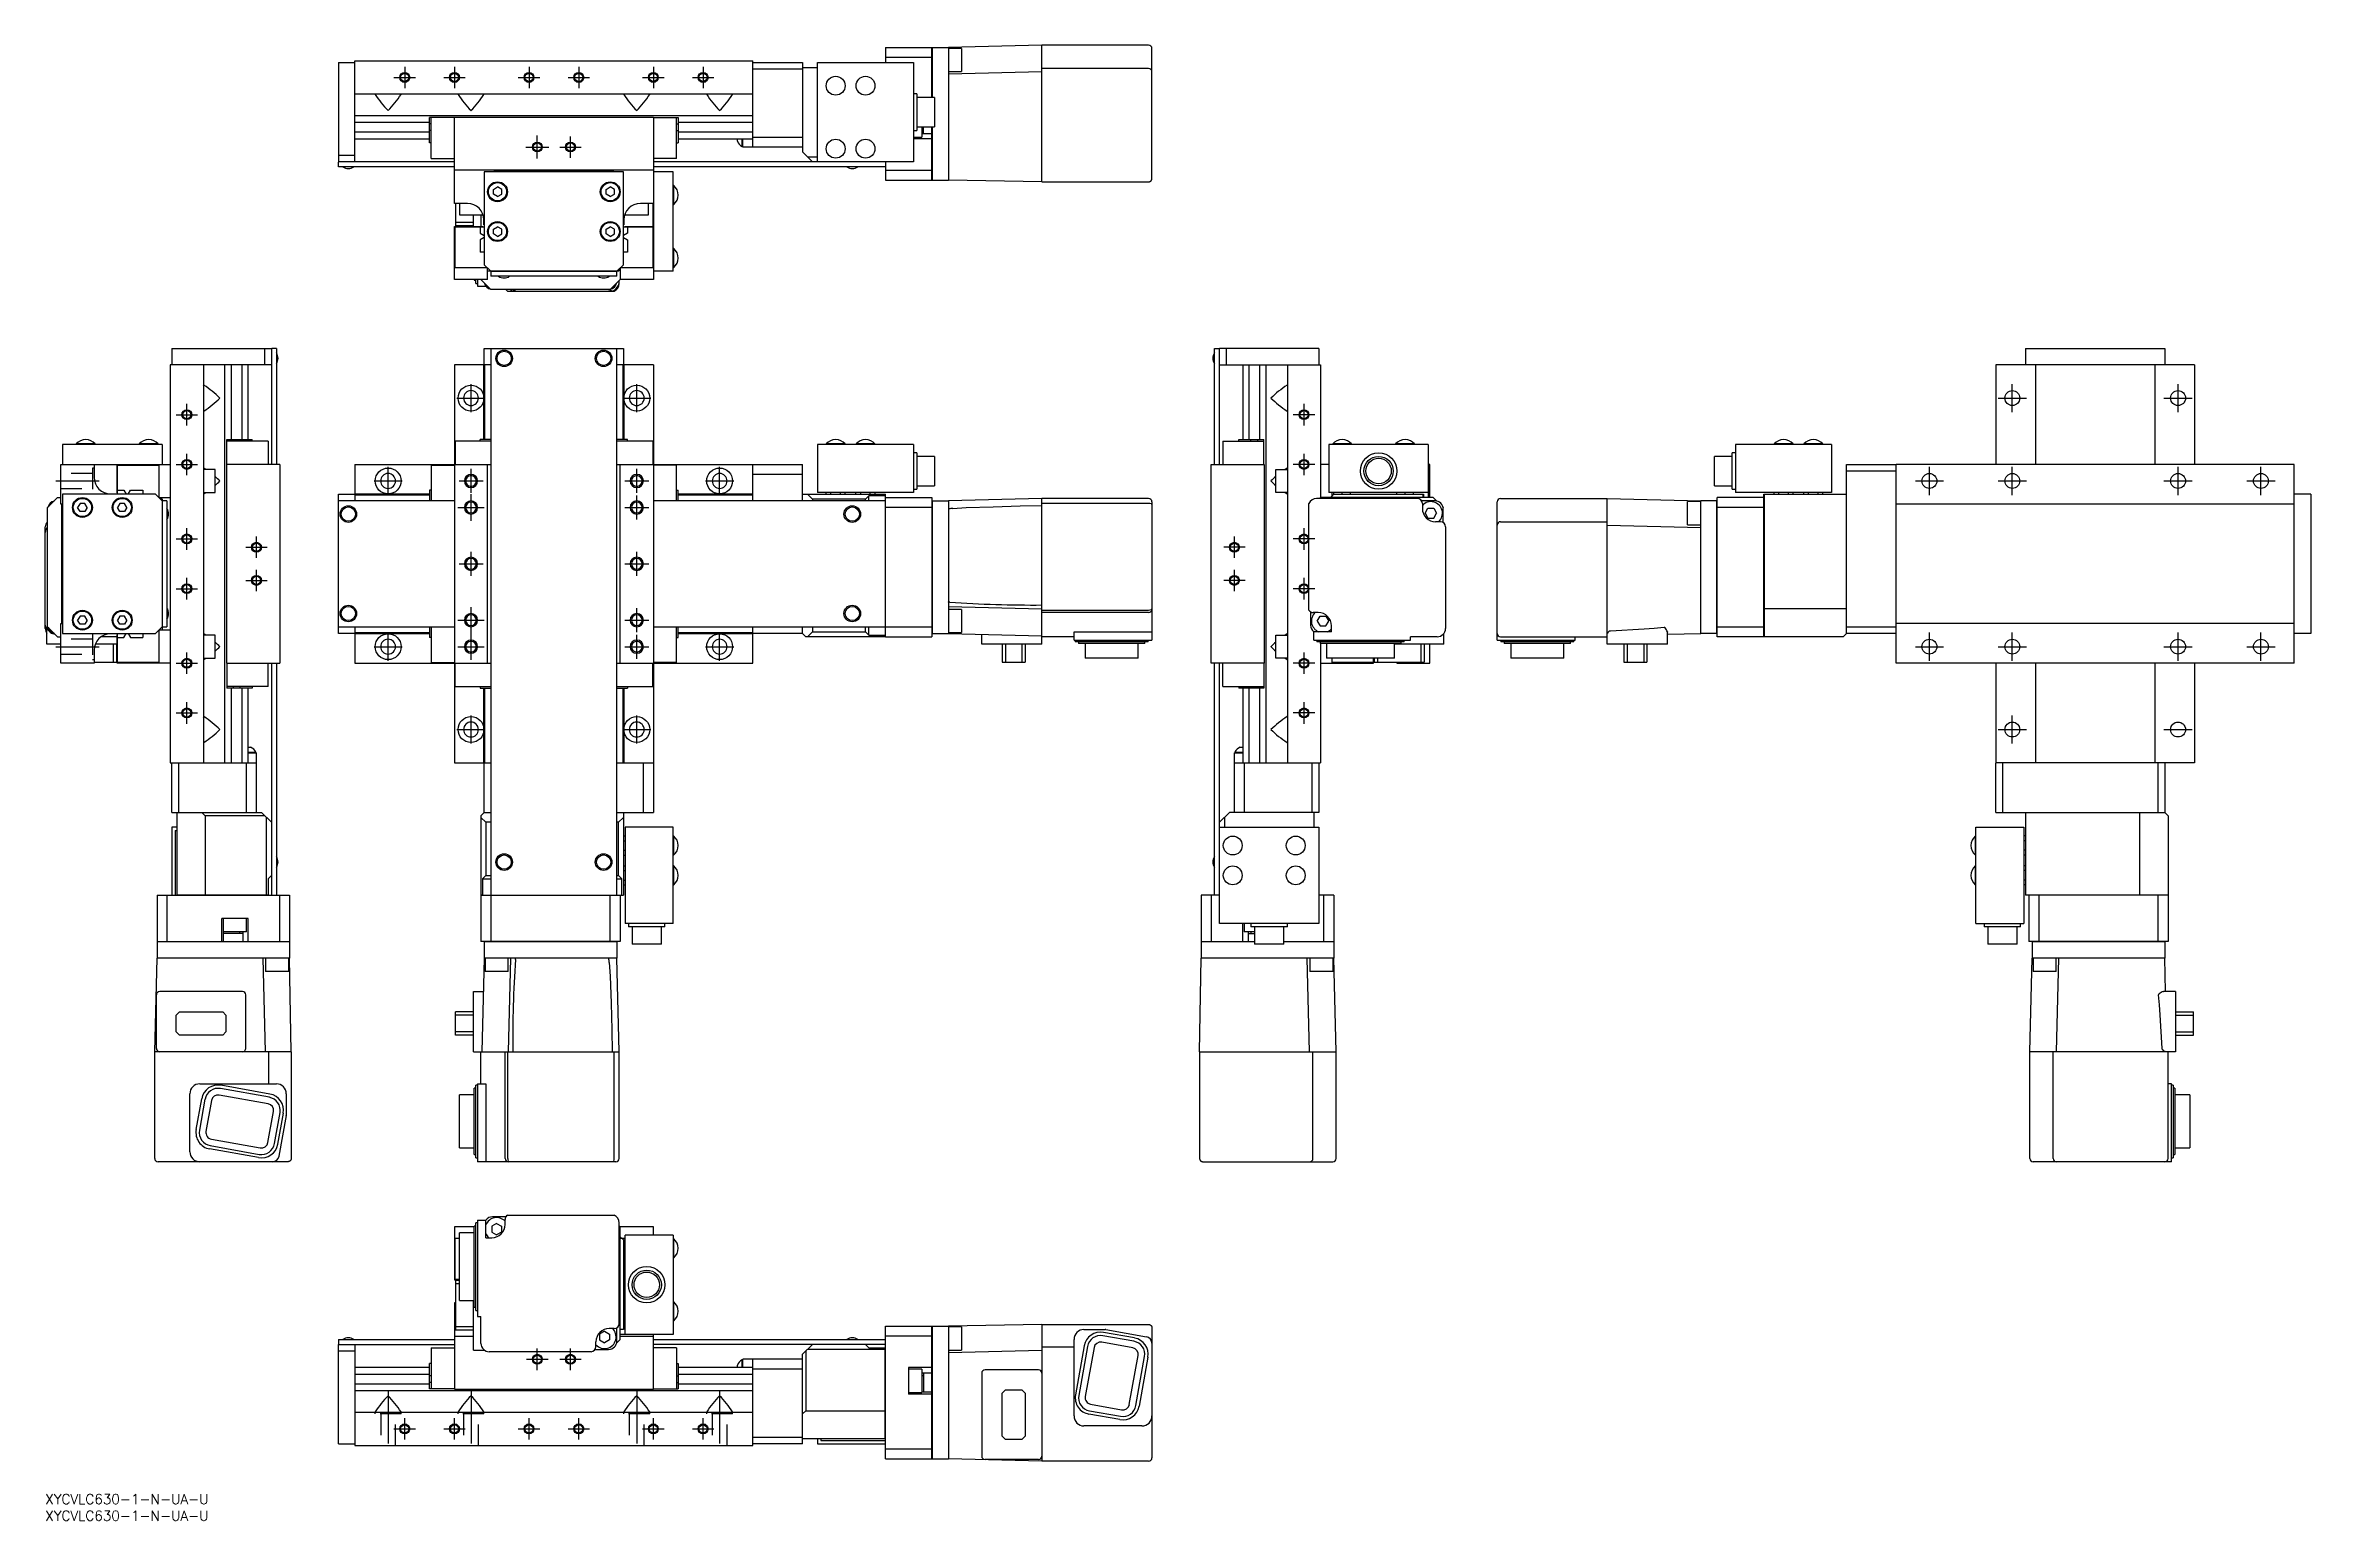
# Model space of a CAD drawing. Extents: x 0 to 683, y -8 to 437.
import ezdxf

# ---------------------------------------------------------------- set-up
doc = ezdxf.new("R2010")
doc.units = 0
doc.header["$LTSCALE"] = 0.5
doc.linetypes.add('CENTER', pattern=[50.8, 31.75, -6.35, 6.35, -6.35])
doc.linetypes.add('DASHED', pattern=[19.05, 12.7, -6.35])
for name, color, linetype in [('MSM_CENTER', 1, 'CENTER'), ('MSM_CONTINUOUS', 7, 'CONTINUOUS'), ('MSM_DASHED', 4, 'DASHED'), ('MSM_NARROW', 5, 'CONTINUOUS'), ('MSM_PART_NUMBER', 7, 'CONTINUOUS')]:
    doc.layers.add(name, color=color, linetype=linetype)
doc.styles.get("Standard").update_dxf_attribs({"font": 'txt.shx', "height": 3, "bigfont": 'bigfont.shx'})

# ---------------------------------------------------------------- blocks, each defined once
blk = doc.blocks.new('*U2')
at = {"layer": 'MSM_PART_NUMBER'}
blk.add_text('XYCVLC630-1-N-UA-U', height=3, dxfattribs=at).set_placement((0, -3))
blk = doc.blocks.new('*U3')
at = {"layer": 'MSM_PART_NUMBER'}
blk.add_text('XYCVLC630-1-N-UA-U', height=3, dxfattribs=at).set_placement((0, -8))

msp = doc.modelspace()

# ---------------------------------------------------------------- linework, layer by layer
at = {"layer": 'MSM_CENTER'}
for p, q in [((108.41, 430.7), (108.41, 424.25)), ((123.41, 430.7), (123.41, 424.25)), ((145.91, 430.7), (145.91, 424.25)), ((160.91, 430.7), (160.91, 424.25)), ((183.41, 430.7), (183.41, 424.25)), ((198.41, 430.7), (198.41, 424.25)), ((105.18, 427.48), (111.64, 427.48)), ((120.18, 427.48), (126.64, 427.48)), ((142.68, 427.48), (149.14, 427.48)), ((157.68, 427.48), (164.14, 427.48)), ((180.18, 427.48), (186.64, 427.48)), ((195.18, 427.48), (201.64, 427.48)), ((144.91, 406.48), (151.91, 406.48)), ((148.41, 402.98), (148.41, 409.98)), ((155.18, 406.48), (161.64, 406.48)), ((158.41, 403.25), (158.41, 409.7)), ((128.41, 326.47), (128.41, 334.97)), ((178.41, 326.47), (178.41, 334.97)), ((593.34, 326.47), (593.34, 334.97)), ((643.34, 326.47), (643.34, 334.97)), ((42.7, 322.49), (42.7, 328.95)), ((124.16, 330.72), (132.66, 330.72)), ((174.16, 330.72), (182.66, 330.72)), ((379.68, 322.49), (379.68, 328.95)), ((589.09, 330.72), (597.59, 330.72)), ((639.09, 330.72), (647.59, 330.72)), ((39.47, 325.72), (45.93, 325.72)), ((382.91, 325.72), (376.45, 325.72)), ((39.47, 310.72), (45.93, 310.72)), ((42.7, 307.49), (42.7, 313.95)), ((103.41, 301.47), (103.41, 309.97)), ((128.41, 302.1), (128.41, 309.34)), ((178.41, 302.1), (178.41, 309.34)), ((203.41, 301.47), (203.41, 309.97)), ((382.91, 310.72), (376.45, 310.72)), ((379.68, 307.49), (379.68, 313.95)), ((568.34, 301.47), (568.34, 309.97)), ((593.34, 301.47), (593.34, 309.97)), ((643.34, 301.47), (643.34, 309.97)), ((668.34, 301.47), (668.34, 309.97)), ((3.2, 305.72), (16.2, 305.72)), ((99.16, 305.72), (107.66, 305.72)), ((124.79, 305.72), (132.03, 305.72)), ((128.41, 293.72), (128.41, 301.72)), ((174.79, 305.72), (182.03, 305.72)), ((178.41, 294.1), (178.41, 301.34)), ((199.16, 305.72), (207.66, 305.72)), ((564.09, 305.72), (572.59, 305.72)), ((589.09, 305.72), (597.59, 305.72)), ((639.09, 305.72), (647.59, 305.72)), ((664.09, 305.72), (672.59, 305.72)), ((124.41, 297.72), (132.41, 297.72)), ((174.79, 297.72), (182.03, 297.72)), ((39.47, 288.22), (45.93, 288.22)), ((42.7, 284.99), (42.7, 291.45)), ((63.7, 282.49), (63.7, 288.95)), ((358.68, 282.49), (358.68, 288.95)), ((382.91, 288.22), (376.45, 288.22)), ((379.68, 284.99), (379.68, 291.45)), ((60.47, 285.72), (66.93, 285.72)), ((124.79, 280.72), (132.03, 280.72)), ((128.41, 277.1), (128.41, 284.34)), ((174.79, 280.72), (182.03, 280.72)), ((178.41, 277.1), (178.41, 284.34)), ((361.91, 285.72), (355.45, 285.72)), ((42.7, 269.99), (42.7, 276.45)), ((60.47, 275.72), (66.93, 275.72)), ((63.7, 272.49), (63.7, 278.95)), ((361.91, 275.72), (355.45, 275.72)), ((358.68, 272.49), (358.68, 278.95)), ((379.68, 269.99), (379.68, 276.45)), ((39.47, 273.22), (45.93, 273.22)), ((128.41, 251.72), (128.41, 267.72)), ((178.41, 260.1), (178.41, 267.34)), ((382.91, 273.22), (376.45, 273.22)), ((103.41, 251.47), (103.41, 259.97)), ((124.41, 263.72), (132.41, 263.72)), ((174.79, 263.72), (182.03, 263.72)), ((203.41, 251.47), (203.41, 259.97)), ((568.34, 251.47), (568.34, 259.97)), ((593.34, 251.47), (593.34, 259.97)), ((643.34, 251.47), (643.34, 259.97)), ((668.34, 251.47), (668.34, 259.97)), ((3.2, 255.72), (16.2, 255.72)), ((42.7, 247.49), (42.7, 253.95)), ((99.16, 255.72), (107.66, 255.72)), ((124.41, 255.72), (132.41, 255.72)), ((174.79, 255.72), (182.03, 255.72)), ((178.41, 252.1), (178.41, 259.34)), ((199.16, 255.72), (207.66, 255.72)), ((379.68, 247.49), (379.68, 253.95)), ((564.09, 255.72), (572.59, 255.72)), ((589.09, 255.72), (597.59, 255.72)), ((639.09, 255.72), (647.59, 255.72)), ((664.09, 255.72), (672.59, 255.72)), ((39.47, 250.72), (45.93, 250.72)), ((382.91, 250.72), (376.45, 250.72)), ((39.47, 235.72), (45.93, 235.72)), ((42.7, 232.49), (42.7, 238.95)), ((128.41, 226.47), (128.41, 234.97)), ((178.41, 226.47), (178.41, 234.97)), ((382.91, 235.72), (376.45, 235.72)), ((379.68, 232.49), (379.68, 238.95)), ((593.34, 226.47), (593.34, 234.97)), ((124.16, 230.72), (132.66, 230.72)), ((174.16, 230.72), (182.66, 230.72)), ((589.09, 230.72), (597.59, 230.72)), ((639.09, 230.72), (647.59, 230.72)), ((148.41, 37.47), (148.41, 43.93)), ((158.41, 37.47), (158.41, 43.93)), ((145.18, 40.7), (151.64, 40.7)), ((155.18, 40.7), (161.64, 40.7)), ((103.41, 31.2), (103.41, 12.7)), ((128.41, 31.2), (128.41, 12.7)), ((178.41, 31.2), (178.41, 12.7)), ((203.41, 31.2), (203.41, 12.7)), ((108.41, 16.47), (108.41, 22.93)), ((123.41, 16.47), (123.41, 22.93)), ((145.91, 16.47), (145.91, 22.93)), ((160.91, 16.47), (160.91, 22.93)), ((183.41, 16.47), (183.41, 22.93)), ((198.41, 16.47), (198.41, 22.93)), ((105.18, 19.7), (111.64, 19.7)), ((120.18, 19.7), (126.64, 19.7)), ((142.68, 19.7), (149.14, 19.7)), ((157.68, 19.7), (164.14, 19.7)), ((180.18, 19.7), (186.64, 19.7)), ((195.18, 19.7), (201.64, 19.7))]:
    msp.add_line(p, q, dxfattribs=at)
at = {"layer": 'MSM_CONTINUOUS'}
for p, q in [((88.41, 431.98), (93.41, 431.98)), ((88.41, 431.98), (88.41, 401.98)), ((93.41, 432.48), (213.41, 432.48)), ((93.41, 401.98), (93.41, 432.48)), ((213.41, 406.48), (213.41, 432.48)), ((213.41, 431.98), (228.41, 431.98)), ((228.41, 431.98), (228.41, 404.98)), ((232.91, 401.98), (232.91, 431.98)), ((232.91, 431.98), (261.91, 431.98)), ((253.41, 436.48), (267.41, 436.48)), ((253.41, 436.48), (253.41, 431.98)), ((267.41, 433.48), (253.41, 433.48)), ((261.91, 431.98), (261.91, 401.98)), ((267.41, 436.38), (267.51, 436.48)), ((267.41, 421.4), (267.41, 436.48)), ((267.51, 436.48), (272.41, 436.48)), ((267.51, 436.48), (267.51, 421.4)), ((300.61, 437.18), (272.41, 436.48)), ((272.41, 436.48), (272.41, 396.48)), ((276.41, 436.24), (272.41, 436.24)), ((276.41, 436.24), (276.41, 429.24)), ((332.81, 437.18), (300.61, 437.18)), ((300.61, 395.98), (300.61, 437.18)), ((333.81, 396.98), (333.81, 436.18)), ((228.41, 429.98), (213.41, 429.98)), ((228.41, 430.48), (232.91, 430.48)), ((272.41, 429.24), (276.41, 429.24)), ((300.61, 429.18), (272.41, 428.48)), ((332.81, 430.18), (300.61, 430.18)), ((93.41, 422.48), (213.41, 422.48)), ((99.67, 422.48), (99.51, 422.35)), ((107.15, 422.48), (107.31, 422.35)), ((124.67, 422.48), (124.51, 422.35)), ((132.15, 422.48), (132.31, 422.35)), ((174.67, 422.48), (174.51, 422.35)), ((182.15, 422.48), (182.31, 422.35)), ((199.67, 422.48), (199.51, 422.35)), ((207.15, 422.48), (207.31, 422.35)), ((262.91, 422.48), (261.91, 422.48)), ((262.91, 422.48), (262.91, 411.48)), ((268.21, 421.4), (262.91, 421.4)), ((268.21, 421.4), (268.21, 412.55)), ((93.41, 415.98), (213.41, 415.98)), ((93.41, 414.01), (115.91, 414.01)), ((115.91, 410.94), (93.41, 410.94)), ((115.91, 407.78), (115.91, 415.38)), ((123.41, 415.38), (115.91, 415.38)), ((116.41, 413.5), (115.91, 413.5)), ((116.41, 411.45), (115.91, 411.45)), ((116.41, 402.98), (116.41, 415.38)), ((123.41, 415.48), (183.41, 415.48)), ((123.41, 389.48), (123.41, 415.48)), ((183.41, 415.48), (183.41, 366.48)), ((183.41, 415.38), (190.91, 415.38)), ((190.41, 402.98), (190.41, 415.38)), ((190.41, 413.5), (190.91, 413.5)), ((190.41, 411.45), (190.91, 411.45)), ((190.91, 415.38), (190.91, 407.78)), ((190.91, 414.01), (213.41, 414.01)), ((213.41, 410.94), (190.91, 410.94)), ((261.91, 411.48), (262.91, 411.48)), ((262.91, 412.55), (268.21, 412.55)), ((264.41, 412.55), (264.41, 409.48)), ((264.41, 411.48), (264.91, 411.48)), ((264.41, 410.58), (267.41, 410.58)), ((264.91, 410.58), (264.91, 412.55)), ((267.41, 396.48), (267.41, 412.55)), ((267.51, 412.55), (267.51, 396.48)), ((88.41, 403.98), (93.41, 403.98)), ((93.41, 408.98), (115.91, 408.98)), ((116.41, 407.78), (115.91, 407.78)), ((190.41, 407.78), (190.91, 407.78)), ((190.91, 408.98), (213.41, 408.98)), ((208.76, 408.25), (208.76, 408.98)), ((210.21, 406.63), (210.21, 408.98)), ((210.21, 406.63), (210.41, 406.63)), ((210.41, 406.48), (210.41, 408.98)), ((228.41, 406.48), (210.41, 406.48)), ((213.41, 409.48), (228.41, 409.48)), ((228.41, 404.98), (231.41, 401.98)), ((229.91, 403.48), (232.91, 403.48)), ((261.91, 409.48), (264.41, 409.48)), ((267.41, 408.98), (261.91, 408.98)), ((88.41, 401.88), (88.51, 401.98)), ((123.41, 401.98), (88.41, 401.98)), ((88.41, 400.48), (88.41, 401.88)), ((123.41, 400.48), (88.41, 400.48)), ((116.41, 402.98), (123.41, 402.98)), ((183.41, 399.48), (123.41, 399.48)), ((174.41, 398.98), (132.41, 398.98)), ((132.41, 398.98), (132.41, 370.98)), ((135.41, 399.48), (135.41, 399.18)), ((135.41, 399.18), (171.41, 399.18)), ((171.41, 399.18), (171.41, 399.48)), ((174.41, 370.98), (174.41, 398.98)), ((190.41, 402.98), (183.41, 402.98)), ((261.91, 401.98), (183.41, 401.98)), ((253.41, 400.48), (183.41, 400.48)), ((189.41, 398.98), (183.41, 398.98)), ((189.41, 368.98), (189.41, 398.98)), ((253.41, 401.88), (253.31, 401.98)), ((253.41, 401.98), (253.41, 396.48)), ((253.41, 399.48), (267.41, 399.48)), ((253.41, 396.48), (267.41, 396.48)), ((267.51, 396.48), (267.41, 396.58)), ((267.51, 396.48), (272.46, 396.48)), ((300.61, 395.98), (272.41, 396.48)), ((333.57, 396.33), (333.59, 396.35)), ((333.59, 396.35), (333.61, 396.38)), ((333.61, 396.38), (333.63, 396.4)), ((333.63, 396.4), (333.65, 396.43)), ((333.65, 396.43), (333.67, 396.46)), ((333.67, 396.46), (333.69, 396.5)), ((333.69, 396.5), (333.71, 396.54)), ((333.71, 396.54), (333.73, 396.57)), ((333.73, 396.57), (333.74, 396.61)), ((333.74, 396.61), (333.76, 396.65)), ((333.76, 396.65), (333.77, 396.69)), ((333.77, 396.69), (333.78, 396.73)), ((333.78, 396.73), (333.79, 396.76)), ((333.79, 396.79), (333.8, 396.82)), ((333.79, 396.76), (333.79, 396.79)), ((333.8, 396.85), (333.81, 396.88)), ((333.8, 396.82), (333.8, 396.85)), ((333.81, 396.97), (333.81, 396.98)), ((333.81, 396.94), (333.81, 396.97)), ((333.81, 396.91), (333.81, 396.94)), ((333.81, 396.88), (333.81, 396.91)), ((135.16, 393.7), (136.41, 394.42)), ((135.16, 392.25), (135.16, 393.7)), ((136.41, 391.53), (135.16, 392.25)), ((137.66, 393.7), (136.41, 394.42)), ((136.41, 391.53), (137.66, 392.25)), ((137.66, 392.25), (137.66, 393.7)), ((169.16, 393.7), (170.41, 394.42)), ((169.16, 392.25), (169.16, 393.7)), ((170.41, 391.53), (169.16, 392.25)), ((171.66, 393.7), (170.41, 394.42)), ((170.41, 391.53), (171.66, 392.25)), ((171.66, 392.25), (171.66, 393.7)), ((189.57, 394.83), (189.41, 394.83)), ((189.57, 389.13), (189.57, 394.83)), ((300.61, 395.98), (332.81, 395.98)), ((332.81, 395.98), (332.86, 395.98)), ((332.86, 395.98), (332.91, 395.98)), ((332.91, 395.98), (332.96, 395.99)), ((332.96, 395.99), (333.01, 395.99)), ((333.01, 395.99), (333.05, 396)), ((333.05, 396), (333.09, 396.02)), ((333.09, 396.02), (333.14, 396.03)), ((333.14, 396.03), (333.17, 396.04)), ((333.17, 396.04), (333.2, 396.05)), ((333.2, 396.05), (333.23, 396.07)), ((333.23, 396.07), (333.26, 396.08)), ((333.26, 396.08), (333.29, 396.1)), ((333.29, 396.1), (333.32, 396.11)), ((333.32, 396.11), (333.35, 396.13)), ((333.35, 396.13), (333.37, 396.15)), ((333.37, 396.15), (333.4, 396.17)), ((333.4, 396.17), (333.43, 396.19)), ((333.43, 396.19), (333.45, 396.21)), ((333.45, 396.21), (333.48, 396.23)), ((333.48, 396.23), (333.5, 396.25)), ((333.5, 396.25), (333.53, 396.28)), ((333.53, 396.28), (333.55, 396.3)), ((333.55, 396.3), (333.57, 396.33)), ((127.31, 389.48), (123.41, 389.48)), ((123.71, 389.48), (123.71, 382.68)), ((129.21, 383.68), (123.71, 383.68)), ((129.21, 382.68), (123.71, 382.68)), ((124.91, 389.48), (124.91, 385.98)), ((124.91, 385.98), (131.91, 385.98)), ((124.91, 382.48), (124.91, 382.68)), ((129.21, 382.48), (129.21, 385.98)), ((131.41, 385.98), (131.41, 382.48)), ((131.91, 385.98), (131.91, 386.43)), ((132.31, 382.98), (132.31, 384.48)), ((132.31, 382.98), (132.41, 382.98)), ((174.41, 382.98), (174.51, 382.98)), ((174.51, 384.48), (174.51, 382.98)), ((174.91, 386.43), (174.91, 385.98)), ((174.91, 385.98), (181.91, 385.98)), ((183.41, 389.48), (179.51, 389.48)), ((181.91, 385.98), (181.91, 389.48)), ((183.31, 382.48), (183.31, 389.48)), ((189.41, 389.13), (189.57, 389.13)), ((123.41, 382.48), (132.01, 382.48)), ((123.41, 366.48), (123.41, 382.48)), ((123.61, 369.98), (123.61, 382.38)), ((123.61, 382.38), (132.41, 382.38)), ((131.21, 382.38), (131.21, 380.5)), ((131.21, 380.5), (132.41, 379.81)), ((132.41, 379.14), (131.21, 378.45)), ((131.21, 378.45), (131.21, 374.78)), ((132.01, 382.48), (132.01, 382.38)), ((135.16, 381.7), (136.41, 382.42)), ((135.16, 380.25), (135.16, 381.7)), ((136.41, 379.53), (135.16, 380.25)), ((137.66, 381.7), (136.41, 382.42)), ((136.41, 379.53), (137.66, 380.25)), ((137.66, 380.25), (137.66, 381.7)), ((169.16, 381.7), (170.41, 382.42)), ((169.16, 380.25), (169.16, 381.7)), ((170.41, 379.53), (169.16, 380.25)), ((171.66, 381.7), (170.41, 382.42)), ((170.41, 379.53), (171.66, 380.25)), ((171.66, 380.25), (171.66, 381.7)), ((174.41, 382.38), (183.21, 382.38)), ((175.61, 380.5), (174.42, 379.81)), ((174.42, 379.14), (175.61, 378.45)), ((174.81, 382.48), (183.41, 382.48)), ((174.81, 382.38), (174.81, 382.48)), ((175.61, 382.38), (175.61, 380.5)), ((175.61, 378.45), (175.61, 374.78)), ((183.21, 382.38), (183.21, 369.98)), ((133.41, 369.98), (123.61, 369.98)), ((132.41, 374.78), (131.21, 374.78)), ((132.41, 370.98), (134.41, 368.98)), ((133.41, 369.78), (133.61, 369.78)), ((133.41, 366.48), (133.41, 369.78)), ((172.41, 368.98), (174.41, 370.98)), ((173.41, 369.48), (172.91, 368.98)), ((173.21, 369.78), (173.41, 369.78)), ((183.21, 369.98), (173.41, 369.98)), ((173.41, 369.78), (173.41, 366.48)), ((175.61, 374.78), (174.41, 374.78)), ((189.57, 375.83), (189.41, 375.83)), ((189.41, 370.13), (189.57, 370.13)), ((189.57, 370.13), (189.57, 375.83)), ((133.41, 366.48), (123.41, 366.48)), ((129.41, 366.48), (129.41, 366.3)), ((129.41, 366.3), (129.91, 366.3)), ((129.91, 365.3), (129.91, 366.48)), ((129.91, 365.3), (130.41, 365.3)), ((130.41, 366.48), (130.41, 364.48)), ((130.41, 364.48), (132.91, 364.48)), ((134.41, 363.48), (131.41, 366.48)), ((172.91, 368.98), (133.41, 368.98)), ((134.41, 368.98), (134.41, 367.48)), ((172.41, 368.88), (134.41, 368.88)), ((172.41, 367.48), (134.41, 367.48)), ((170.41, 363.48), (134.41, 363.48)), ((139.46, 362.98), (171.59, 362.98)), ((140.99, 362.98), (141.09, 363.05)), ((141.09, 363.05), (141.51, 363.36)), ((141.51, 363.36), (141.59, 363.4)), ((141.59, 363.4), (141.65, 363.42)), ((141.65, 363.42), (141.7, 363.44)), ((141.7, 363.44), (141.74, 363.45)), ((141.74, 363.45), (141.77, 363.46)), ((141.77, 363.46), (141.8, 363.46)), ((141.8, 363.46), (141.82, 363.47)), ((141.82, 363.47), (141.84, 363.47)), ((141.84, 363.47), (141.85, 363.47)), ((141.85, 363.47), (141.86, 363.47)), ((141.86, 363.47), (141.87, 363.47)), ((141.87, 363.47), (141.88, 363.47)), ((141.88, 363.47), (141.88, 363.47)), ((141.88, 363.47), (141.88, 363.47)), ((141.88, 363.47), (141.89, 363.47)), ((141.89, 363.47), (141.89, 363.47)), ((141.89, 363.47), (141.89, 363.47)), ((141.89, 363.47), (141.89, 363.47)), ((141.89, 363.47), (141.89, 363.47)), ((141.89, 363.47), (141.9, 363.47)), ((141.9, 363.47), (141.9, 363.48)), ((141.9, 363.48), (141.9, 363.48)), ((141.9, 363.48), (141.9, 363.48)), ((141.9, 363.48), (141.9, 363.48)), ((141.9, 363.48), (141.9, 363.48)), ((141.9, 363.48), (141.9, 363.48)), ((141.9, 363.48), (141.9, 363.48)), ((141.9, 363.48), (141.9, 363.48)), ((141.9, 363.48), (141.9, 363.48)), ((141.9, 363.48), (141.9, 363.48)), ((141.9, 363.48), (141.9, 363.48)), ((141.9, 363.48), (141.9, 363.48)), ((141.9, 363.48), (141.91, 363.48)), ((141.91, 363.48), (141.91, 363.48)), ((141.91, 363.48), (141.91, 363.48)), ((141.91, 363.48), (141.91, 363.48)), ((141.91, 363.48), (141.91, 363.48)), ((141.91, 363.48), (141.91, 363.48)), ((141.91, 363.48), (141.91, 363.48)), ((141.91, 363.48), (141.91, 363.48)), ((141.91, 363.48), (141.91, 363.48)), ((141.91, 363.48), (141.91, 363.48)), ((141.91, 363.48), (141.91, 363.48)), ((141.91, 363.48), (141.91, 363.48)), ((169.91, 363.48), (169.91, 363.48)), ((169.91, 363.48), (169.91, 363.48)), ((169.91, 363.48), (169.91, 363.48)), ((169.91, 363.48), (169.92, 363.48)), ((169.92, 363.48), (169.92, 363.48)), ((169.92, 363.48), (169.92, 363.48)), ((169.92, 363.48), (169.92, 363.48)), ((169.92, 363.48), (169.92, 363.48)), ((169.92, 363.48), (169.92, 363.48)), ((169.92, 363.48), (169.92, 363.48)), ((169.92, 363.48), (169.92, 363.48)), ((169.92, 363.48), (169.92, 363.48)), ((169.92, 363.48), (169.92, 363.48)), ((169.92, 363.48), (169.92, 363.48)), ((169.92, 363.48), (169.92, 363.48)), ((169.92, 363.48), (169.93, 363.48)), ((169.93, 363.48), (169.93, 363.48)), ((169.93, 363.48), (169.93, 363.48)), ((169.93, 363.48), (169.93, 363.48)), ((169.93, 363.48), (169.93, 363.47)), ((169.93, 363.47), (169.93, 363.47)), ((169.93, 363.47), (169.94, 363.47)), ((169.94, 363.47), (169.94, 363.47)), ((169.94, 363.47), (169.94, 363.47)), ((169.94, 363.47), (169.94, 363.47)), ((169.94, 363.47), (169.95, 363.47)), ((169.95, 363.47), (169.95, 363.47)), ((169.95, 363.47), (169.95, 363.47)), ((169.95, 363.47), (169.96, 363.47)), ((169.96, 363.47), (169.96, 363.47)), ((169.96, 363.47), (169.97, 363.47)), ((169.97, 363.47), (169.98, 363.47)), ((169.98, 363.47), (169.99, 363.47)), ((169.99, 363.47), (170.02, 363.47)), ((170.02, 363.47), (170.05, 363.47)), ((170.05, 363.47), (170.08, 363.46)), ((170.08, 363.46), (170.13, 363.45)), ((170.13, 363.45), (170.36, 363.38)), ((170.36, 363.38), (170.64, 363.24)), ((170.41, 363.48), (173.41, 366.48)), ((170.64, 363.24), (170.86, 363.09)), ((170.86, 363.09), (171.02, 362.98)), ((172.41, 367.48), (172.41, 368.98)), ((173.11, 365.28), (173.11, 366.18)), ((183.41, 366.48), (173.41, 366.48)), ((189.41, 368.98), (183.41, 368.98)), ((38.2, 345.72), (38.2, 340.72)), ((38.2, 345.72), (68.2, 345.72)), ((66.2, 340.72), (66.2, 345.72)), ((68.3, 345.72), (68.2, 345.62)), ((68.2, 345.72), (68.2, 310.72)), ((69.7, 345.72), (68.3, 345.72)), ((69.7, 345.72), (69.7, 310.72)), ((132.41, 340.72), (132.41, 345.72)), ((132.41, 345.72), (174.41, 345.72)), ((134.41, 345.72), (134.41, 166.72)), ((172.41, 180.72), (172.41, 345.72)), ((174.41, 345.72), (174.41, 340.72)), ((352.68, 310.72), (352.68, 345.72)), ((352.68, 345.72), (354.08, 345.72)), ((354.18, 345.62), (354.08, 345.72)), ((384.18, 345.72), (354.18, 345.72)), ((354.18, 310.72), (354.18, 345.72)), ((356.18, 345.72), (356.18, 340.72)), ((384.18, 345.72), (384.18, 340.72)), ((597.34, 345.72), (597.34, 340.72)), ((597.34, 345.72), (639.34, 345.72)), ((639.34, 345.72), (639.34, 340.72)), ((37.7, 340.72), (37.7, 220.72)), ((68.2, 340.72), (37.7, 340.72)), ((47.7, 340.72), (47.7, 220.72)), ((54.2, 220.72), (54.2, 340.72)), ((56.16, 318.22), (56.16, 340.72)), ((59.24, 340.72), (59.24, 318.22)), ((61.2, 318.22), (61.2, 340.72)), ((134.41, 340.72), (123.41, 340.72)), ((123.41, 340.72), (123.41, 220.72)), ((132.31, 318.22), (132.31, 340.72)), ((132.61, 318.22), (132.61, 340.72)), ((183.41, 340.72), (172.41, 340.72)), ((174.21, 340.72), (174.21, 318.22)), ((174.51, 340.72), (174.51, 318.22)), ((183.41, 340.72), (183.41, 205.72)), ((354.18, 340.72), (384.68, 340.72)), ((361.18, 340.72), (361.18, 318.22)), ((363.14, 318.22), (363.14, 340.72)), ((366.22, 340.72), (366.22, 318.22)), ((368.18, 340.72), (368.18, 220.72)), ((374.68, 340.72), (374.68, 220.72)), ((384.68, 340.72), (384.68, 300.72)), ((588.34, 340.72), (588.34, 310.72)), ((648.34, 340.72), (588.34, 340.72)), ((600.34, 340.72), (600.34, 310.72)), ((636.34, 340.72), (636.34, 310.72)), ((648.34, 340.72), (648.34, 310.72)), ((47.7, 334.46), (47.83, 334.62)), ((374.68, 334.46), (374.55, 334.62)), ((47.7, 326.98), (47.83, 326.82)), ((374.68, 326.98), (374.55, 326.82)), ((5.2, 316.72), (5.2, 310.72)), ((35.2, 316.72), (5.2, 316.72)), ((15.05, 316.88), (9.35, 316.88)), ((9.35, 316.88), (9.35, 316.72)), ((15.05, 316.72), (15.05, 316.88)), ((34.05, 316.88), (28.35, 316.88)), ((28.35, 316.88), (28.35, 316.72)), ((34.05, 316.72), (34.05, 316.88)), ((35.2, 316.72), (35.2, 310.72)), ((54.8, 318.22), (62.4, 318.22)), ((54.8, 310.72), (54.8, 318.22)), ((67.2, 317.72), (54.8, 317.72)), ((56.68, 317.72), (56.68, 318.22)), ((58.72, 317.72), (58.72, 318.22)), ((62.4, 317.72), (62.4, 318.22)), ((67.2, 317.72), (67.2, 310.72)), ((134.41, 317.72), (123.61, 317.72)), ((123.61, 317.72), (123.61, 310.72)), ((134.41, 318.22), (131.21, 318.22)), ((131.21, 317.72), (131.21, 318.22)), ((175.61, 318.22), (172.41, 318.22)), ((183.21, 317.72), (172.41, 317.72)), ((175.61, 317.72), (175.61, 318.22)), ((183.21, 317.72), (183.21, 310.72)), ((232.91, 316.72), (232.91, 302.22)), ((261.91, 316.72), (232.91, 316.72)), ((241.26, 316.88), (235.56, 316.88)), ((235.56, 316.88), (235.56, 316.72)), ((241.26, 316.72), (241.26, 316.88)), ((250.26, 316.88), (244.56, 316.88)), ((244.56, 316.88), (244.56, 316.72)), ((250.26, 316.72), (250.26, 316.88)), ((261.91, 316.72), (261.91, 302.22)), ((355.18, 317.72), (367.58, 317.72)), ((355.18, 317.72), (355.18, 310.72)), ((359.98, 318.22), (367.58, 318.22)), ((359.98, 317.72), (359.98, 318.22)), ((363.66, 317.72), (363.66, 318.22)), ((365.71, 317.72), (365.71, 318.22)), ((367.58, 310.72), (367.58, 318.22)), ((387.18, 316.72), (387.18, 302.22)), ((417.18, 316.72), (387.18, 316.72)), ((394.03, 316.88), (388.33, 316.88)), ((388.33, 316.88), (388.33, 316.72)), ((394.03, 316.72), (394.03, 316.88)), ((413.03, 316.88), (407.33, 316.88)), ((407.33, 316.88), (407.33, 316.72)), ((413.03, 316.72), (413.03, 316.88)), ((417.18, 316.72), (417.18, 300.72)), ((509.84, 316.72), (509.84, 302.22)), ((538.84, 316.72), (509.84, 316.72)), ((527.19, 316.88), (521.49, 316.88)), ((521.49, 316.88), (521.49, 316.72)), ((527.19, 316.72), (527.19, 316.88)), ((536.19, 316.88), (530.49, 316.88)), ((530.49, 316.88), (530.49, 316.72)), ((536.19, 316.72), (536.19, 316.88)), ((538.84, 316.72), (538.84, 302.22)), ((4.7, 298.72), (4.7, 310.72)), ((4.7, 310.72), (37.7, 310.72)), ((14.7, 310.72), (14.7, 306.82)), ((21.7, 310.62), (14.7, 310.62)), ((21.7, 302.12), (21.7, 310.72)), ((21.8, 310.52), (34.2, 310.52)), ((21.8, 301.72), (21.8, 310.52)), ((34.2, 310.52), (34.2, 300.72)), ((47.7, 309.46), (47.83, 309.62)), ((51.2, 309.22), (47.7, 309.22)), ((51.2, 302.22), (51.2, 309.22)), ((70.7, 310.72), (54.7, 310.72)), ((54.7, 310.72), (54.7, 250.72)), ((70.7, 310.72), (70.7, 250.72)), ((93.41, 310.72), (93.41, 299.72)), ((93.41, 310.72), (134.41, 310.72)), ((116.41, 310.52), (116.41, 299.72)), ((116.41, 310.52), (123.41, 310.52)), ((133.41, 250.72), (133.41, 310.72)), ((172.41, 310.72), (213.41, 310.72)), ((173.41, 250.72), (173.41, 310.72)), ((190.41, 310.52), (183.41, 310.52)), ((190.41, 299.72), (190.41, 310.52)), ((213.51, 310.72), (213.41, 310.62)), ((213.41, 299.72), (213.41, 310.72)), ((228.41, 307.72), (213.41, 307.72)), ((213.51, 310.72), (228.41, 310.72)), ((228.41, 299.72), (228.41, 310.72)), ((262.91, 314.22), (261.91, 314.22)), ((262.91, 314.22), (262.91, 303.22)), ((268.21, 313.15), (262.91, 313.15)), ((268.21, 313.15), (268.21, 304.3)), ((351.68, 310.72), (367.68, 310.72)), ((351.68, 250.72), (351.68, 310.72)), ((367.68, 310.72), (367.68, 250.72)), ((371.18, 309.22), (374.68, 309.22)), ((371.18, 302.22), (371.18, 309.22)), ((374.68, 309.46), (374.55, 309.62)), ((387.18, 310.72), (384.68, 310.72)), ((417.68, 310.72), (417.18, 310.72)), ((417.68, 300.72), (417.68, 310.72)), ((508.84, 313.15), (503.54, 313.15)), ((503.54, 304.3), (503.54, 313.15)), ((509.84, 314.22), (508.84, 314.22)), ((508.84, 303.22), (508.84, 314.22)), ((543.34, 310.72), (558.24, 310.72)), ((543.34, 259.72), (543.34, 310.72)), ((558.34, 308.72), (543.34, 308.72)), ((558.34, 310.62), (558.24, 310.72)), ((678.34, 310.72), (558.34, 310.72)), ((558.34, 250.72), (558.34, 310.72)), ((678.34, 250.72), (678.34, 310.72)), ((3.7, 300.72), (0.7, 297.72)), ((3.7, 300.72), (4.7, 300.72)), ((5.2, 301.72), (5.2, 259.72)), ((33.2, 301.72), (5.2, 301.72)), ((19.7, 301.82), (21.2, 301.82)), ((21.2, 301.72), (21.2, 301.82)), ((21.8, 302.12), (21.7, 302.12)), ((21.8, 302.92), (23.68, 302.92)), ((23.68, 302.92), (24.36, 301.73)), ((25.04, 301.73), (25.72, 302.92)), ((25.72, 302.92), (29.4, 302.92)), ((29.4, 302.92), (29.4, 301.72)), ((35.2, 299.72), (33.2, 301.72)), ((34.4, 300.52), (34.4, 300.72)), ((34.4, 300.72), (37.7, 300.72)), ((34.7, 300.72), (35.2, 300.22)), ((47.7, 302.22), (51.2, 302.22)), ((47.7, 301.98), (47.83, 301.82)), ((88.41, 301.72), (93.41, 301.72)), ((88.41, 259.72), (88.41, 301.72)), ((93.41, 301.82), (115.91, 301.82)), ((93.41, 301.52), (115.91, 301.52)), ((116.41, 302.92), (115.91, 302.92)), ((115.91, 302.92), (115.91, 299.72)), ((190.41, 302.92), (190.91, 302.92)), ((190.91, 299.72), (190.91, 302.92)), ((190.91, 301.82), (213.41, 301.82)), ((190.91, 301.52), (213.41, 301.52)), ((228.41, 301.72), (253.41, 301.72)), ((229.91, 301.72), (231.41, 300.22)), ((261.91, 302.22), (232.91, 302.22)), ((235.52, 301.72), (235.52, 302.22)), ((236.97, 301.72), (236.97, 302.22)), ((239.85, 301.72), (239.85, 302.22)), ((241.3, 301.72), (241.3, 302.22)), ((244.52, 301.72), (244.52, 302.22)), ((245.97, 301.72), (245.97, 302.22)), ((248.41, 301.22), (247.41, 300.22)), ((248.41, 299.72), (248.41, 301.22)), ((253.41, 301.22), (248.41, 301.22)), ((248.85, 301.72), (248.85, 302.22)), ((250.3, 301.72), (250.3, 302.22)), ((253.41, 258.72), (253.41, 301.72)), ((253.41, 300.72), (267.41, 300.72)), ((261.91, 303.22), (262.91, 303.22)), ((262.91, 304.3), (268.21, 304.3)), ((267.41, 300.72), (267.41, 258.72)), ((374.68, 302.22), (371.18, 302.22)), ((374.68, 301.98), (374.55, 301.82)), ((384.38, 300.42), (384.68, 300.72)), ((418.68, 300.72), (384.68, 300.72)), ((417.18, 302.22), (387.18, 302.22)), ((388.68, 301.72), (387.68, 300.72)), ((388.18, 300.72), (388.18, 302.22)), ((388.68, 301.72), (388.68, 302.22)), ((388.68, 301.72), (415.68, 301.72)), ((391.18, 301.72), (391.18, 302.22)), ((393.68, 301.72), (393.68, 302.22)), ((394.18, 300.72), (394.18, 300.42)), ((402.18, 300.42), (402.18, 300.72)), ((407.68, 301.72), (407.68, 302.22)), ((410.18, 301.72), (410.18, 302.22)), ((412.68, 301.72), (412.68, 302.22)), ((415.58, 300.72), (415.58, 301.72)), ((415.68, 301.72), (415.68, 300.72)), ((419.74, 299.66), (418.68, 300.72)), ((503.54, 304.3), (508.84, 304.3)), ((518.34, 300.72), (504.34, 300.72)), ((504.34, 258.72), (504.34, 300.72)), ((508.84, 303.22), (509.84, 303.22)), ((538.84, 302.22), (509.84, 302.22)), ((518.34, 301.72), (543.34, 301.72)), ((518.34, 258.72), (518.34, 301.72)), ((518.44, 301.72), (518.44, 258.72)), ((521.46, 301.72), (521.46, 302.22)), ((522.9, 301.72), (522.9, 302.22)), ((525.79, 301.72), (525.79, 302.22)), ((527.23, 301.72), (527.23, 302.22)), ((530.46, 301.72), (530.46, 302.22)), ((531.9, 301.72), (531.9, 302.22)), ((534.79, 301.72), (534.79, 302.22)), ((536.23, 301.72), (536.23, 302.22)), ((683.34, 301.72), (678.34, 301.72)), ((683.34, 301.72), (683.34, 259.72)), ((0.7, 261.72), (0.7, 297.72)), ((5, 298.72), (4.7, 298.72)), ((5, 262.72), (5, 298.72)), ((10.48, 298.97), (9.76, 297.72)), ((10.48, 296.47), (9.76, 297.72)), ((11.92, 298.97), (10.48, 298.97)), ((11.92, 296.47), (10.48, 296.47)), ((12.64, 297.72), (11.92, 298.97)), ((12.64, 297.72), (11.92, 296.47)), ((22.48, 298.97), (21.76, 297.72)), ((22.48, 296.47), (21.76, 297.72)), ((23.92, 298.97), (22.48, 298.97)), ((23.92, 296.47), (22.48, 296.47)), ((24.64, 297.72), (23.92, 298.97)), ((24.64, 297.72), (23.92, 296.47)), ((35.2, 300.22), (35.2, 260.72)), ((36.7, 299.72), (35.2, 299.72)), ((35.3, 299.72), (35.3, 261.72)), ((36.7, 299.72), (36.7, 261.72)), ((123.41, 299.72), (88.41, 299.72)), ((253.41, 299.72), (183.41, 299.72)), ((247.41, 300.22), (231.41, 300.22)), ((231.41, 300.22), (231.41, 299.72)), ((247.41, 299.72), (247.41, 300.22)), ((267.41, 297.72), (253.41, 297.72)), ((267.51, 299.72), (267.41, 299.62)), ((267.51, 299.72), (272.41, 299.72)), ((267.51, 299.72), (267.51, 259.72)), ((300.61, 300.42), (272.41, 299.72)), ((272.41, 299.72), (272.41, 259.72)), ((272.41, 297.22), (272.51, 297.28)), ((273.74, 297.44), (277.8, 297.67)), ((277.8, 297.67), (285.93, 297.95)), ((285.93, 297.95), (294.06, 298.18)), ((294.06, 298.18), (300.61, 298.34)), ((332.81, 300.42), (300.61, 300.42)), ((300.61, 256.52), (300.61, 300.42)), ((332.81, 298.9), (300.61, 298.9)), ((333.61, 298.82), (333.71, 298.78)), ((333.71, 298.78), (333.79, 298.72)), ((333.79, 298.72), (333.81, 298.67)), ((333.81, 299.42), (333.81, 257.72)), ((381.18, 266.77), (381.18, 298.9)), ((413.88, 300.42), (383.48, 300.42)), ((419.18, 299.72), (415.15, 299.72)), ((415.38, 298.92), (415.38, 297.42)), ((416.21, 295.98), (417.08, 297.48)), ((416.21, 295.98), (417.08, 294.48)), ((417.08, 297.48), (418.81, 297.48)), ((417.08, 294.48), (418.81, 294.48)), ((418.81, 297.48), (419.68, 295.98)), ((418.81, 294.48), (419.68, 295.98)), ((421.62, 297.79), (421.68, 297.72)), ((421.68, 293.19), (421.68, 297.22)), ((437.94, 257.72), (437.94, 299.42)), ((438.94, 300.42), (471.14, 300.42)), ((471.14, 300.42), (499.34, 299.72)), ((471.14, 256.52), (471.14, 300.42)), ((495.34, 292.48), (495.34, 299.48)), ((499.34, 299.48), (495.34, 299.48)), ((504.24, 299.72), (499.34, 299.72)), ((499.34, 259.72), (499.34, 299.72)), ((504.24, 299.72), (504.34, 299.62)), ((504.24, 259.72), (504.24, 299.72)), ((518.34, 297.72), (504.34, 297.72)), ((678.34, 298.72), (558.34, 298.72)), ((0, 261.22), (0, 291.92)), ((420.88, 293.42), (419.38, 293.42)), ((422.38, 291.92), (422.38, 261.22)), ((438.94, 293.42), (471.14, 293.42)), ((471.14, 292.42), (499.34, 291.72)), ((495.34, 292.48), (499.34, 292.48)), ((272.43, 269.2), (272.41, 269.22)), ((300.61, 267.02), (272.41, 267.72)), ((276.41, 266.96), (272.41, 266.96)), ((272.53, 269.17), (272.43, 269.2)), ((272.68, 269.15), (272.53, 269.17)), ((272.81, 269.13), (272.68, 269.15)), ((276.41, 266.96), (276.41, 259.96)), ((300.61, 266.77), (332.81, 266.77)), ((333.6, 266.89), (333.7, 266.94)), ((333.7, 266.94), (333.78, 267.01)), ((333.78, 267.01), (333.81, 267.1)), ((333.81, 267.1), (333.81, 267.12)), ((518.34, 267.26), (518.44, 267.22)), ((518.44, 267.22), (543.34, 267.22)), ((0.5, 256.52), (0.5, 261.58)), ((3.7, 258.72), (0.7, 261.72)), ((4.7, 250.72), (4.7, 262.72)), ((4.7, 262.72), (5, 262.72)), ((5.2, 259.72), (33.2, 259.72)), ((10.48, 264.97), (9.76, 263.72)), ((10.48, 262.47), (9.76, 263.72)), ((11.92, 264.97), (10.48, 264.97)), ((11.92, 262.47), (10.48, 262.47)), ((12.64, 263.72), (11.92, 264.97)), ((12.64, 263.72), (11.92, 262.47)), ((21.2, 259.62), (21.2, 259.72)), ((22.48, 264.97), (21.76, 263.72)), ((22.48, 262.47), (21.76, 263.72)), ((21.8, 250.92), (21.8, 259.72)), ((23.92, 264.97), (22.48, 264.97)), ((23.92, 262.47), (22.48, 262.47)), ((23.68, 258.52), (24.36, 259.72)), ((24.64, 263.72), (23.92, 264.97)), ((24.64, 263.72), (23.92, 262.47)), ((25.04, 259.72), (25.72, 258.52)), ((29.4, 259.72), (29.4, 258.52)), ((33.2, 259.72), (35.2, 261.72)), ((34.2, 260.72), (34.2, 250.92)), ((34.4, 260.72), (34.4, 260.92)), ((37.7, 260.72), (34.4, 260.72)), ((35.2, 261.72), (36.7, 261.72)), ((88.41, 261.72), (123.41, 261.72)), ((93.41, 259.72), (88.41, 259.72)), ((93.41, 261.72), (93.41, 250.72)), ((115.91, 259.92), (93.41, 259.92)), ((115.91, 261.72), (115.91, 258.52)), ((116.41, 261.72), (116.41, 250.92)), ((183.41, 261.72), (267.41, 261.72)), ((190.41, 250.92), (190.41, 261.72)), ((190.91, 258.52), (190.91, 261.72)), ((213.41, 259.92), (190.91, 259.92)), ((213.41, 250.72), (213.41, 261.72)), ((213.41, 259.82), (213.51, 259.72)), ((228.41, 259.72), (213.51, 259.72)), ((228.41, 259.72), (228.41, 261.72)), ((228.41, 259.72), (229.41, 258.72)), ((231.41, 260.22), (229.91, 258.72)), ((231.41, 261.72), (231.41, 260.22)), ((231.41, 260.22), (247.41, 260.22)), ((247.41, 260.22), (247.41, 261.72)), ((247.41, 260.22), (248.41, 259.22)), ((248.41, 259.22), (248.41, 261.72)), ((267.41, 259.82), (267.51, 259.72)), ((267.51, 259.72), (272.41, 259.72)), ((272.41, 259.96), (276.41, 259.96)), ((272.41, 259.72), (300.61, 259.02)), ((332.81, 266.02), (300.61, 266.02)), ((310.31, 257.72), (310.31, 260.22)), ((310.31, 260.22), (333.81, 260.22)), ((381.68, 266.25), (381.68, 262.22)), ((381.68, 261.72), (381.74, 261.66)), ((383.98, 266.02), (382.48, 266.02)), ((382.68, 257.72), (382.68, 260.22)), ((387.98, 260.22), (382.68, 260.22)), ((383.68, 263.46), (384.55, 264.96)), ((383.68, 263.46), (384.55, 261.96)), ((384.55, 264.96), (386.28, 264.96)), ((384.55, 261.96), (386.28, 261.96)), ((386.28, 264.96), (387.15, 263.46)), ((386.28, 261.96), (387.15, 263.46)), ((387.98, 260.22), (387.98, 262.02)), ((421.88, 256.52), (421.88, 259.72)), ((471.16, 259.62), (471.19, 259.73)), ((471.85, 260.47), (471.94, 260.51)), ((471.94, 260.51), (472.05, 260.54)), ((472.05, 260.54), (472.14, 260.55)), ((472.14, 260.55), (482.27, 261.1)), ((482.27, 261.1), (485.28, 261.31)), ((485.28, 261.31), (488.29, 261.58)), ((488.29, 261.58), (488.4, 261.57)), ((488.4, 261.57), (488.5, 261.52)), ((488.5, 261.52), (488.59, 261.44)), ((489.29, 260.16), (489.29, 260.06)), ((489.29, 256.52), (489.29, 260.06)), ((489.29, 259.47), (499.34, 259.72)), ((504.24, 259.72), (499.34, 259.72)), ((504.34, 259.82), (504.24, 259.72)), ((504.34, 261.72), (518.34, 261.72)), ((543.34, 259.72), (542.34, 258.72)), ((543.34, 261.72), (558.34, 261.72)), ((558.24, 259.72), (543.34, 259.72)), ((558.24, 259.72), (558.34, 259.82)), ((678.34, 262.72), (558.34, 262.72)), ((683.34, 259.72), (678.34, 259.72)), ((4.7, 256.52), (0.5, 256.52)), ((3.7, 258.72), (4.7, 258.72)), ((14.7, 254.62), (14.7, 250.72)), ((21.7, 256.52), (15.08, 256.52)), ((21.7, 258.72), (16.84, 258.72)), ((21.2, 259.62), (19.7, 259.62)), ((20.5, 256.52), (20.5, 251.02)), ((21.5, 256.52), (21.5, 251.02)), ((21.7, 250.72), (21.7, 259.32)), ((21.7, 259.32), (21.8, 259.32)), ((21.8, 258.52), (23.68, 258.52)), ((25.72, 258.52), (29.4, 258.52)), ((47.7, 259.46), (47.83, 259.62)), ((51.2, 259.22), (47.7, 259.22)), ((51.2, 252.22), (51.2, 259.22)), ((115.91, 259.62), (93.41, 259.62)), ((116.41, 258.52), (115.91, 258.52)), ((190.41, 258.52), (190.91, 258.52)), ((213.41, 259.62), (190.91, 259.62)), ((253.31, 258.72), (229.41, 258.72)), ((248.41, 259.22), (253.31, 259.22)), ((253.31, 259.22), (253.41, 259.36)), ((253.31, 258.72), (253.31, 259.22)), ((253.41, 258.82), (253.31, 258.72)), ((253.41, 258.72), (267.41, 258.72)), ((282.46, 256.52), (282.46, 259.47)), ((300.61, 256.52), (282.46, 256.52)), ((288.61, 256.52), (288.61, 251.02)), ((289.61, 256.52), (289.61, 251.02)), ((294.61, 256.52), (294.61, 251.02)), ((295.61, 256.52), (295.61, 251.02)), ((310.31, 258.72), (300.61, 258.72)), ((310.31, 257.72), (333.81, 257.72)), ((310.67, 257.72), (310.67, 257.22)), ((332.66, 257.22), (310.67, 257.22)), ((311.67, 257.22), (311.67, 256.72)), ((331.66, 256.72), (311.67, 256.72)), ((313.67, 256.72), (313.67, 252.22)), ((329.66, 252.22), (329.66, 256.72)), ((331.66, 256.72), (331.66, 257.22)), ((332.66, 257.22), (332.66, 257.72)), ((371.18, 252.22), (371.18, 259.22)), ((371.18, 259.22), (374.68, 259.22)), ((374.68, 259.46), (374.55, 259.62)), ((382.68, 257.72), (411.78, 257.72)), ((383.51, 257.72), (383.51, 257.22)), ((409.94, 257.22), (383.51, 257.22)), ((384.51, 257.22), (384.51, 256.72)), ((408.94, 256.72), (384.51, 256.72)), ((384.68, 256.72), (384.68, 220.72)), ((386.51, 256.72), (386.51, 252.22)), ((406.94, 252.22), (406.94, 256.72)), ((421.88, 256.52), (406.94, 256.52)), ((408.94, 256.72), (408.94, 257.22)), ((409.94, 257.22), (409.94, 257.72)), ((411.78, 257.72), (411.78, 258.72)), ((419.88, 258.72), (411.78, 258.72)), ((414.88, 256.52), (414.88, 251.02)), ((415.88, 256.52), (415.88, 251.02)), ((417.68, 250.72), (417.68, 256.52)), ((437.94, 257.72), (461.44, 257.72)), ((438.94, 258.72), (471.14, 258.72)), ((439.09, 257.72), (439.09, 257.22)), ((461.08, 257.22), (439.09, 257.22)), ((440.09, 257.22), (440.09, 256.72)), ((460.08, 256.72), (440.09, 256.72)), ((442.09, 256.72), (442.09, 252.22)), ((458.08, 252.22), (458.08, 256.72)), ((460.08, 256.72), (460.08, 257.22)), ((461.08, 257.22), (461.08, 257.72)), ((461.44, 257.72), (461.44, 258.72)), ((471.14, 259.51), (471.16, 259.62)), ((489.29, 256.52), (471.14, 256.52)), ((476.14, 256.52), (476.14, 251.02)), ((477.14, 256.52), (477.14, 251.02)), ((482.14, 256.52), (482.14, 251.02)), ((483.14, 256.52), (483.14, 251.02)), ((518.34, 258.72), (504.34, 258.72)), ((518.44, 258.72), (518.34, 258.82)), ((542.34, 258.72), (518.44, 258.72)), ((14.7, 250.72), (4.7, 250.72)), ((14.7, 251.02), (21.5, 251.02)), ((21.7, 252.22), (21.5, 252.22)), ((37.7, 250.72), (21.7, 250.72)), ((34.2, 250.92), (21.8, 250.92)), ((47.7, 252.22), (51.2, 252.22)), ((47.7, 251.98), (47.83, 251.82)), ((54.7, 250.72), (70.7, 250.72)), ((54.8, 250.72), (54.8, 243.22)), ((67.2, 243.72), (67.2, 250.72)), ((68.2, 250.72), (68.2, 180.72)), ((69.7, 250.72), (69.7, 180.72)), ((93.41, 250.72), (134.41, 250.72)), ((116.41, 250.92), (123.41, 250.92)), ((123.61, 243.72), (123.61, 250.72)), ((172.41, 250.72), (213.41, 250.72)), ((183.21, 243.72), (183.21, 250.72)), ((190.41, 250.92), (183.41, 250.92)), ((288.61, 251.02), (295.61, 251.02)), ((329.66, 252.22), (313.67, 252.22)), ((367.68, 250.72), (351.68, 250.72)), ((352.68, 180.72), (352.68, 250.72)), ((354.18, 172.22), (354.18, 250.72)), ((355.18, 243.72), (355.18, 250.72)), ((367.58, 250.72), (367.58, 243.22)), ((374.68, 252.22), (371.18, 252.22)), ((374.68, 251.98), (374.55, 251.82)), ((384.68, 250.72), (400.68, 250.72)), ((406.94, 252.22), (386.51, 252.22)), ((388.18, 250.92), (388.18, 252.22)), ((400.58, 250.92), (388.18, 250.92)), ((400.58, 252.22), (400.58, 250.92)), ((400.68, 250.72), (400.68, 252.22)), ((400.88, 252.22), (400.88, 251.02)), ((400.88, 251.02), (415.88, 251.02)), ((401.88, 252.22), (401.88, 251.02)), ((407.68, 251.02), (407.68, 250.72)), ((407.68, 250.72), (417.68, 250.72)), ((458.08, 252.22), (442.09, 252.22)), ((476.14, 251.02), (483.14, 251.02)), ((678.34, 250.72), (558.34, 250.72)), ((588.34, 250.72), (588.34, 220.72)), ((600.34, 250.72), (600.34, 220.72)), ((636.34, 250.72), (636.34, 220.72)), ((648.34, 250.72), (648.34, 220.72)), ((67.2, 243.72), (54.8, 243.72)), ((62.4, 243.22), (54.8, 243.22)), ((56.16, 220.72), (56.16, 243.22)), ((56.68, 243.72), (56.68, 243.22)), ((58.72, 243.72), (58.72, 243.22)), ((59.24, 243.22), (59.24, 220.72)), ((61.2, 220.72), (61.2, 243.22)), ((62.4, 243.72), (62.4, 243.22)), ((123.61, 243.72), (134.41, 243.72)), ((131.21, 243.72), (131.21, 243.22)), ((131.21, 243.22), (134.41, 243.22)), ((132.31, 220.72), (132.31, 243.22)), ((132.61, 220.72), (132.61, 243.22)), ((172.41, 243.72), (183.21, 243.72)), ((172.41, 243.22), (175.61, 243.22)), ((174.21, 243.22), (174.21, 220.72)), ((174.51, 243.22), (174.51, 220.72)), ((175.61, 243.72), (175.61, 243.22)), ((355.18, 243.72), (367.58, 243.72)), ((359.98, 243.72), (359.98, 243.22)), ((367.58, 243.22), (359.98, 243.22)), ((361.18, 243.22), (361.18, 220.72)), ((363.14, 220.72), (363.14, 243.22)), ((363.66, 243.72), (363.66, 243.22)), ((365.71, 243.72), (365.71, 243.22)), ((366.22, 243.22), (366.22, 220.72)), ((47.7, 234.46), (47.83, 234.62)), ((374.68, 234.46), (374.55, 234.62)), ((47.7, 226.98), (47.83, 226.82)), ((374.68, 226.98), (374.55, 226.82)), ((37.7, 220.72), (63.7, 220.72)), ((38.2, 205.72), (38.2, 220.72)), ((40.2, 220.72), (40.2, 205.72)), ((60.7, 205.72), (60.7, 220.72)), ((61.2, 225.37), (61.92, 225.37)), ((61.2, 223.92), (63.55, 223.92)), ((61.2, 223.72), (63.7, 223.72)), ((63.55, 223.72), (63.55, 223.92)), ((63.7, 205.72), (63.7, 223.72)), ((123.41, 220.72), (134.41, 220.72)), ((132.41, 205.72), (132.41, 220.72)), ((172.41, 220.72), (183.41, 220.72)), ((180.41, 205.72), (180.41, 220.72)), ((358.68, 205.72), (358.68, 223.72)), ((358.68, 223.72), (361.18, 223.72)), ((358.68, 220.72), (384.68, 220.72)), ((358.83, 223.92), (361.18, 223.92)), ((358.83, 223.92), (358.83, 223.72)), ((360.46, 225.37), (361.18, 225.37)), ((361.68, 220.72), (361.68, 205.72)), ((382.18, 205.72), (382.18, 220.72)), ((384.18, 220.72), (384.18, 205.72)), ((588.44, 220.72), (588.34, 220.62)), ((648.34, 220.72), (588.34, 220.72)), ((588.34, 205.72), (588.34, 220.62)), ((590.34, 220.72), (590.34, 205.72)), ((637.34, 205.72), (637.34, 220.72)), ((639.34, 220.62), (639.24, 220.72)), ((639.34, 220.62), (639.34, 205.72)), ((38.2, 205.72), (65.2, 205.72)), ((39.7, 205.72), (39.7, 180.82)), ((47.2, 205.72), (48.2, 204.72)), ((68.2, 202.72), (65.2, 205.72)), ((132.41, 205.72), (131.41, 204.72)), ((132.41, 205.72), (134.41, 205.72)), ((172.41, 205.72), (183.41, 205.72)), ((174.41, 205.72), (174.41, 180.72)), ((357.18, 205.72), (354.18, 202.72)), ((384.18, 205.72), (357.18, 205.72)), ((382.68, 205.72), (382.68, 201.22)), ((588.34, 205.72), (639.34, 205.72)), ((597.34, 205.72), (597.34, 180.72)), ((631.84, 180.82), (631.84, 205.72)), ((639.34, 205.72), (640.34, 204.72)), ((39.7, 201.22), (38.2, 201.22)), ((38.2, 201.22), (38.2, 180.72)), ((39.2, 200.22), (39.2, 180.72)), ((39.2, 200.22), (39.7, 200.22)), ((48.2, 204.72), (48.2, 180.82)), ((66.2, 204.72), (48.2, 204.72)), ((66.7, 180.82), (66.7, 204.22)), ((131.41, 204.72), (131.41, 180.82)), ((132.91, 202.72), (131.41, 204.22)), ((132.91, 202.72), (132.91, 186.72)), ((134.41, 202.72), (132.91, 202.72)), ((172.91, 202.72), (172.41, 202.72)), ((174.41, 204.22), (172.91, 202.72)), ((172.91, 186.72), (172.91, 202.72)), ((174.41, 198.61), (174.91, 198.61)), ((189.41, 201.22), (174.91, 201.22)), ((174.91, 201.22), (174.91, 172.22)), ((189.41, 172.22), (189.41, 201.22)), ((189.57, 198.57), (189.41, 198.57)), ((189.57, 192.87), (189.57, 198.57)), ((354.18, 201.22), (384.18, 201.22)), ((355.68, 204.22), (355.68, 201.22)), ((384.18, 201.22), (384.18, 172.22)), ((582.34, 198.57), (582.18, 198.57)), ((582.18, 198.57), (582.18, 192.87)), ((582.34, 201.22), (596.84, 201.22)), ((582.34, 172.22), (582.34, 201.22)), ((596.84, 201.22), (596.84, 172.22)), ((597.34, 198.61), (596.84, 198.61)), ((640.34, 204.72), (640.34, 180.82)), ((174.41, 197.16), (174.91, 197.16)), ((174.41, 194.28), (174.91, 194.28)), ((174.41, 192.83), (174.91, 192.83)), ((189.41, 192.87), (189.57, 192.87)), ((582.18, 192.87), (582.34, 192.87)), ((597.34, 197.16), (596.84, 197.16)), ((597.34, 194.28), (596.84, 194.28)), ((597.34, 192.83), (596.84, 192.83)), ((68.2, 186.72), (67.2, 185.72)), ((67.2, 185.72), (67.2, 180.72)), ((132.91, 186.72), (131.91, 185.72)), ((131.91, 185.72), (131.91, 180.82)), ((131.91, 185.72), (134.41, 185.72)), ((132.91, 186.72), (134.41, 186.72)), ((172.41, 186.72), (172.91, 186.72)), ((172.41, 185.72), (173.91, 185.72)), ((173.91, 185.72), (172.91, 186.72)), ((173.91, 180.72), (173.91, 185.72)), ((174.41, 189.61), (174.91, 189.61)), ((174.41, 188.16), (174.91, 188.16)), ((174.41, 185.28), (174.91, 185.28)), ((189.57, 189.57), (189.41, 189.57)), ((189.57, 183.87), (189.57, 189.57)), ((582.34, 189.57), (582.18, 189.57)), ((582.18, 189.57), (582.18, 183.87)), ((597.34, 189.61), (596.84, 189.61)), ((597.34, 188.16), (596.84, 188.16)), ((597.34, 185.28), (596.84, 185.28)), ((33.7, 180.72), (33.7, 166.72)), ((33.7, 180.72), (73.7, 180.72)), ((36.7, 180.72), (36.7, 166.72)), ((39.8, 180.72), (39.7, 180.82)), ((39.7, 180.82), (67.2, 180.82)), ((48.2, 180.82), (48.24, 180.72)), ((66.66, 180.72), (66.7, 180.82)), ((68.3, 180.72), (68.2, 180.82)), ((70.7, 166.72), (70.7, 180.72)), ((73.7, 180.72), (73.7, 166.72)), ((131.41, 180.82), (131.91, 180.82)), ((131.41, 180.82), (131.51, 180.72)), ((131.41, 180.72), (174.41, 180.72)), ((131.41, 180.72), (131.41, 166.72)), ((131.91, 180.82), (132.05, 180.72)), ((170.41, 166.72), (170.41, 180.72)), ((173.41, 180.72), (173.41, 166.72)), ((174.41, 183.83), (174.91, 183.83)), ((189.41, 183.87), (189.57, 183.87)), ((354.18, 180.72), (348.68, 180.72)), ((348.68, 180.72), (348.68, 166.72)), ((351.68, 180.72), (351.68, 166.72)), ((354.08, 180.72), (354.18, 180.82)), ((388.68, 180.72), (384.18, 180.72)), ((385.68, 166.72), (385.68, 180.72)), ((388.68, 180.72), (388.68, 166.72)), ((582.18, 183.87), (582.34, 183.87)), ((597.34, 183.83), (596.84, 183.83)), ((597.34, 180.82), (640.34, 180.82)), ((640.34, 180.72), (597.34, 180.72)), ((598.34, 180.72), (598.34, 166.72)), ((601.34, 180.72), (601.34, 166.72)), ((631.8, 180.72), (631.84, 180.82)), ((637.34, 166.72), (637.34, 180.72)), ((640.34, 180.82), (640.24, 180.72)), ((640.34, 180.72), (640.34, 166.72)), ((61.2, 173.72), (53.2, 173.72)), ((53.2, 166.72), (53.2, 173.72)), ((53.7, 173.72), (53.7, 169.72)), ((60.7, 169.72), (60.7, 173.72)), ((61.2, 166.72), (61.2, 173.72)), ((189.41, 172.22), (174.91, 172.22)), ((175.91, 172.22), (175.91, 171.22)), ((186.91, 171.22), (175.91, 171.22)), ((176.99, 171.22), (176.99, 165.92)), ((185.84, 165.92), (185.84, 171.22)), ((186.91, 171.22), (186.91, 172.22)), ((384.18, 172.22), (354.18, 172.22)), ((361.18, 166.72), (361.18, 172.22)), ((361.68, 172.22), (361.68, 169.72)), ((363.68, 172.22), (363.68, 171.22)), ((374.68, 171.22), (363.68, 171.22)), ((364.76, 171.22), (364.76, 165.92)), ((373.61, 165.92), (373.61, 171.22)), ((374.68, 171.22), (374.68, 172.22)), ((582.34, 172.22), (596.84, 172.22)), ((584.84, 172.22), (584.84, 171.22)), ((595.84, 171.22), (584.84, 171.22)), ((585.92, 171.22), (585.92, 165.92)), ((594.77, 165.92), (594.77, 171.22)), ((595.84, 171.22), (595.84, 172.22)), ((33.8, 166.72), (33.7, 166.62)), ((33.7, 166.72), (73.7, 166.72)), ((33.7, 166.62), (33.7, 161.72)), ((73.7, 166.62), (33.7, 166.62)), ((60.7, 169.72), (53.7, 169.72)), ((53.74, 166.72), (53.74, 169.72)), ((59.59, 169.22), (53.74, 169.22)), ((58.7, 169.22), (58.7, 169.72)), ((59.59, 169.72), (59.59, 166.72)), ((73.7, 166.62), (73.6, 166.72)), ((73.7, 166.62), (73.7, 161.72)), ((173.41, 166.72), (131.41, 166.72)), ((132.51, 166.72), (132.41, 166.62)), ((132.41, 166.62), (132.41, 161.72)), ((172.41, 166.62), (132.41, 166.62)), ((172.41, 166.62), (172.31, 166.72)), ((172.41, 166.62), (172.41, 161.72)), ((185.84, 165.92), (176.99, 165.92)), ((348.68, 166.72), (364.76, 166.72)), ((348.68, 166.62), (348.78, 166.72)), ((364.76, 166.62), (348.68, 166.62)), ((348.68, 166.62), (348.68, 161.67)), ((364.76, 169.72), (361.68, 169.72)), ((362.79, 169.72), (362.79, 166.72)), ((362.79, 169.22), (364.76, 169.22)), ((363.68, 169.72), (363.68, 169.22)), ((373.61, 165.92), (364.76, 165.92)), ((373.61, 166.72), (388.68, 166.72)), ((388.68, 166.62), (373.61, 166.62)), ((388.58, 166.72), (388.68, 166.62)), ((388.68, 166.62), (388.68, 161.72)), ((594.77, 165.92), (585.92, 165.92)), ((640.34, 166.72), (598.34, 166.72)), ((599.34, 166.62), (599.44, 166.72)), ((599.34, 166.62), (599.34, 161.72)), ((639.34, 166.62), (599.34, 166.62)), ((639.24, 166.72), (639.34, 166.62)), ((639.34, 166.62), (639.34, 161.72)), ((33, 133.52), (33.7, 161.72)), ((73.7, 161.72), (33.7, 161.72)), ((66.4, 133.52), (65.7, 161.72)), ((66.46, 161.72), (66.46, 157.72)), ((73.46, 157.72), (66.46, 157.72)), ((73.46, 157.72), (73.46, 161.72)), ((74.2, 133.52), (73.7, 161.72)), ((132.41, 161.72), (131.71, 133.52)), ((172.41, 161.72), (132.41, 161.72)), ((132.65, 161.72), (132.65, 157.72)), ((139.65, 157.72), (132.65, 157.72)), ((139.65, 157.72), (139.65, 161.72)), ((139.71, 133.52), (140.41, 161.72)), ((141.82, 161.32), (141.84, 161.46)), ((141.84, 161.46), (141.86, 161.61)), ((141.86, 161.61), (141.89, 161.7)), ((141.89, 161.7), (141.91, 161.72)), ((169.91, 161.72), (169.97, 161.63)), ((170.13, 160.4), (170.36, 156.33)), ((173.11, 133.52), (172.41, 161.72)), ((348.18, 133.52), (348.68, 161.72)), ((388.68, 161.72), (348.68, 161.72)), ((381.38, 133.52), (380.68, 161.72)), ((381.44, 161.72), (381.44, 157.72)), ((388.44, 157.72), (381.44, 157.72)), ((388.44, 157.72), (388.44, 161.72)), ((389.38, 133.52), (388.68, 161.72)), ((598.64, 133.52), (599.34, 161.72)), ((639.34, 161.72), (599.34, 161.72)), ((599.58, 161.72), (599.58, 157.72)), ((606.58, 157.72), (599.58, 157.72)), ((606.58, 157.72), (606.58, 161.72)), ((606.64, 133.52), (607.34, 161.72)), ((639.59, 151.67), (639.34, 161.72)), ((33.5, 134.52), (33.5, 150.67)), ((59.5, 151.67), (34.5, 151.67)), ((60.5, 134.52), (60.5, 150.67)), ((129.21, 151.67), (132.16, 151.67)), ((129.21, 133.52), (129.21, 151.67)), ((170.36, 156.33), (170.64, 148.2)), ((637.48, 150.67), (637.49, 150.78)), ((637.75, 147.66), (637.48, 150.67)), ((637.49, 150.78), (637.55, 150.88)), ((637.55, 150.88), (637.63, 150.97)), ((638.91, 151.66), (639.01, 151.67)), ((642.54, 151.67), (639.01, 151.67)), ((642.54, 151.67), (642.54, 133.52)), ((39.5, 144.52), (40.5, 145.52)), ((39.5, 139.52), (39.5, 144.52)), ((40.5, 145.52), (53.5, 145.52)), ((53.5, 145.52), (54.5, 144.52)), ((54.5, 144.52), (54.5, 139.52)), ((129.21, 145.52), (123.71, 145.52)), ((123.71, 138.52), (123.71, 145.52)), ((129.21, 144.52), (123.71, 144.52)), ((170.64, 148.2), (170.86, 140.07)), ((637.97, 144.64), (637.75, 147.66)), ((638.52, 134.52), (637.97, 144.64)), ((642.54, 145.52), (648.04, 145.52)), ((642.54, 144.52), (648.04, 144.52)), ((648.04, 138.52), (648.04, 145.52)), ((40.5, 138.52), (39.5, 139.52)), ((53.5, 138.52), (40.5, 138.52)), ((54.5, 139.52), (53.5, 138.52)), ((129.21, 139.52), (123.71, 139.52)), ((129.21, 138.52), (123.71, 138.52)), ((170.86, 140.07), (171.02, 133.52)), ((642.54, 139.52), (648.04, 139.52)), ((642.54, 138.52), (648.04, 138.52)), ((74.2, 133.52), (33, 133.52)), ((33, 101.32), (33, 133.52)), ((67.4, 123.82), (67.4, 133.52)), ((74.2, 133.52), (74.2, 101.32)), ((129.21, 133.52), (173.11, 133.52)), ((131.41, 123.82), (131.41, 133.52)), ((138.71, 101.32), (138.71, 133.52)), ((139.46, 133.52), (139.46, 101.32)), ((171.59, 101.32), (171.59, 133.52)), ((173.11, 101.32), (173.11, 133.52)), ((348.18, 133.52), (348.18, 101.32)), ((348.18, 133.52), (389.38, 133.52)), ((382.38, 101.32), (382.38, 133.52)), ((389.38, 101.32), (389.38, 133.52)), ((598.64, 101.32), (598.64, 133.52)), ((642.54, 133.52), (598.64, 133.52)), ((605.64, 101.32), (605.64, 133.52)), ((638.53, 134.43), (638.52, 134.52)), ((638.56, 134.32), (638.53, 134.43)), ((638.6, 134.22), (638.56, 134.32)), ((639.45, 133.53), (639.34, 133.57)), ((639.56, 133.52), (639.45, 133.53)), ((640.34, 101.32), (640.34, 133.52)), ((46.6, 123.82), (69.7, 123.82)), ((67.75, 120.74), (52.99, 123.38)), ((130.41, 123.46), (129.91, 123.46)), ((129.91, 101.47), (129.91, 123.46)), ((130.41, 123.82), (132.91, 123.82)), ((130.41, 123.82), (130.41, 100.32)), ((132.91, 123.82), (132.91, 100.32)), ((641.34, 123.82), (640.34, 123.82)), ((641.34, 100.32), (641.34, 123.82)), ((641.84, 123.46), (641.34, 123.46)), ((641.84, 123.46), (641.84, 101.47)), ((43.6, 103.32), (43.6, 120.82)), ((45.51, 109.99), (47.18, 119.34)), ((48.17, 119.16), (46.5, 109.81)), ((50.14, 118.81), (48.47, 109.46)), ((67.22, 117.79), (52.46, 120.43)), ((67.58, 119.76), (52.81, 122.4)), ((72.7, 120.82), (72.7, 114.41)), ((129.41, 120.46), (124.91, 120.46)), ((124.91, 104.47), (124.91, 120.46)), ((129.91, 122.46), (129.41, 122.46)), ((129.41, 102.47), (129.41, 122.46)), ((642.34, 122.46), (641.84, 122.46)), ((642.34, 122.46), (642.34, 102.47)), ((646.84, 120.46), (642.34, 120.46)), ((646.84, 120.46), (646.84, 104.47)), ((67.17, 106.12), (68.84, 115.47)), ((69.14, 105.77), (70.81, 115.12)), ((70.13, 105.59), (71.8, 114.94)), ((72.68, 114.23), (70.49, 101.97)), ((64.32, 101.55), (49.56, 104.18)), ((49.73, 105.17), (64.5, 102.53)), ((50.09, 107.14), (64.85, 104.5)), ((124.91, 104.47), (129.41, 104.47)), ((642.34, 104.47), (646.84, 104.47)), ((73.2, 100.32), (34, 100.32)), ((73.21, 100.32), (73.2, 100.32)), ((73.24, 100.32), (73.21, 100.32)), ((73.27, 100.32), (73.24, 100.32)), ((73.3, 100.33), (73.27, 100.32)), ((73.34, 100.33), (73.3, 100.33)), ((73.37, 100.34), (73.34, 100.33)), ((73.4, 100.34), (73.37, 100.34)), ((73.43, 100.35), (73.4, 100.34)), ((73.47, 100.36), (73.43, 100.35)), ((73.51, 100.37), (73.47, 100.36)), ((73.54, 100.38), (73.51, 100.37)), ((73.58, 100.4), (73.54, 100.38)), ((73.62, 100.41), (73.58, 100.4)), ((73.66, 100.43), (73.62, 100.41)), ((73.69, 100.45), (73.66, 100.43)), ((73.73, 100.47), (73.69, 100.45)), ((73.76, 100.49), (73.73, 100.47)), ((73.79, 100.51), (73.76, 100.49)), ((73.81, 100.53), (73.79, 100.51)), ((73.84, 100.55), (73.81, 100.53)), ((73.86, 100.57), (73.84, 100.55)), ((73.88, 100.59), (73.86, 100.57)), ((73.91, 100.61), (73.88, 100.59)), ((73.93, 100.64), (73.91, 100.61)), ((73.95, 100.66), (73.93, 100.64)), ((73.97, 100.69), (73.95, 100.66)), ((73.99, 100.71), (73.97, 100.69)), ((74.01, 100.74), (73.99, 100.71)), ((74.03, 100.77), (74.01, 100.74)), ((74.05, 100.79), (74.03, 100.77)), ((74.06, 100.82), (74.05, 100.79)), ((74.08, 100.85), (74.06, 100.82)), ((74.1, 100.88), (74.08, 100.85)), ((74.11, 100.91), (74.1, 100.88)), ((74.12, 100.94), (74.11, 100.91)), ((74.14, 100.97), (74.12, 100.94)), ((74.15, 101), (74.14, 100.97)), ((74.16, 101.04), (74.15, 101)), ((74.17, 101.08), (74.16, 101.04)), ((74.18, 101.13), (74.17, 101.08)), ((74.19, 101.17), (74.18, 101.13)), ((74.2, 101.22), (74.19, 101.17)), ((74.2, 101.32), (74.2, 101.27)), ((74.2, 101.27), (74.2, 101.22)), ((129.41, 102.47), (129.91, 102.47)), ((129.91, 101.47), (130.41, 101.47)), ((172.11, 100.32), (130.41, 100.32)), ((139.58, 100.53), (139.63, 100.43)), ((139.63, 100.43), (139.69, 100.36)), ((139.69, 100.36), (139.79, 100.32)), ((139.79, 100.32), (139.81, 100.32)), ((171.41, 100.34), (171.36, 100.32)), ((171.47, 100.42), (171.41, 100.34)), ((171.51, 100.52), (171.47, 100.42)), ((348.18, 101.32), (348.18, 101.27)), ((348.18, 101.27), (348.19, 101.22)), ((348.19, 101.22), (348.19, 101.17)), ((348.19, 101.17), (348.2, 101.12)), ((348.2, 101.12), (348.21, 101.08)), ((348.21, 101.08), (348.22, 101.04)), ((348.22, 101.04), (348.23, 101)), ((348.23, 101), (348.25, 100.96)), ((348.25, 100.96), (348.26, 100.93)), ((348.26, 100.93), (348.27, 100.9)), ((348.27, 100.9), (348.29, 100.87)), ((348.29, 100.87), (348.3, 100.84)), ((348.3, 100.84), (348.32, 100.81)), ((348.32, 100.81), (348.34, 100.78)), ((348.34, 100.78), (348.35, 100.76)), ((348.35, 100.76), (348.37, 100.73)), ((348.37, 100.73), (348.39, 100.71)), ((348.39, 100.71), (348.41, 100.68)), ((348.41, 100.68), (348.44, 100.65)), ((348.44, 100.65), (348.46, 100.63)), ((348.46, 100.63), (348.48, 100.6)), ((348.48, 100.6), (348.51, 100.58)), ((348.51, 100.58), (348.53, 100.56)), ((348.53, 100.56), (348.56, 100.54)), ((348.56, 100.54), (348.58, 100.52)), ((348.58, 100.52), (348.61, 100.5)), ((348.61, 100.5), (348.63, 100.48)), ((348.63, 100.48), (348.67, 100.46)), ((348.67, 100.46), (348.7, 100.44)), ((348.7, 100.44), (348.74, 100.42)), ((348.74, 100.42), (348.78, 100.41)), ((348.78, 100.41), (348.82, 100.39)), ((348.82, 100.39), (348.86, 100.38)), ((348.86, 100.38), (348.9, 100.36)), ((348.9, 100.36), (348.94, 100.35)), ((348.94, 100.35), (348.97, 100.34)), ((348.97, 100.34), (348.99, 100.34)), ((348.99, 100.34), (349.02, 100.33)), ((349.02, 100.33), (349.05, 100.33)), ((349.05, 100.33), (349.08, 100.33)), ((349.08, 100.33), (349.11, 100.32)), ((349.11, 100.32), (349.14, 100.32)), ((349.14, 100.32), (349.17, 100.32)), ((349.17, 100.32), (349.18, 100.32)), ((349.18, 100.32), (388.38, 100.32)), ((641.34, 100.32), (599.64, 100.32)), ((641.34, 101.47), (641.84, 101.47)), ((641.84, 102.47), (642.34, 102.47)), ((130.41, 82.7), (132.91, 82.7)), ((130.41, 82.7), (130.41, 53.6)), ((132.91, 77.4), (132.91, 82.7)), ((134.41, 83.7), (134.35, 83.64)), ((138.94, 83.7), (134.91, 83.7)), ((138.71, 81.4), (138.71, 82.9)), ((139.46, 84.2), (171.59, 84.2)), ((123.41, 80.7), (123.41, 64.7)), ((129.41, 80.7), (123.41, 80.7)), ((123.61, 64.8), (123.61, 77.2)), ((123.61, 77.2), (124.91, 77.2)), ((129.41, 78.87), (124.91, 78.87)), ((124.91, 58.44), (124.91, 78.87)), ((129.91, 80.87), (129.41, 80.87)), ((129.41, 56.44), (129.41, 80.87)), ((130.41, 81.87), (129.91, 81.87)), ((129.91, 55.44), (129.91, 81.87)), ((132.91, 77.4), (134.71, 77.4)), ((136.15, 81.7), (134.65, 80.83)), ((134.65, 80.83), (134.65, 79.1)), ((134.65, 79.1), (136.15, 78.23)), ((136.15, 81.7), (137.65, 80.83)), ((137.65, 79.1), (136.15, 78.23)), ((137.65, 80.83), (137.65, 79.1)), ((173.11, 51.5), (173.11, 81.9)), ((173.11, 81), (173.41, 80.7)), ((183.41, 80.7), (173.41, 80.7)), ((173.41, 46.7), (173.41, 80.7)), ((174.41, 76.7), (173.41, 77.7)), ((173.41, 77.2), (174.91, 77.2)), ((174.41, 76.7), (174.91, 76.7)), ((174.41, 76.7), (174.41, 49.7)), ((174.91, 48.2), (174.91, 78.2)), ((189.41, 78.2), (174.91, 78.2)), ((183.41, 78.2), (183.41, 80.7)), ((189.41, 78.2), (189.41, 48.2)), ((189.57, 77.05), (189.41, 77.05)), ((189.57, 71.35), (189.57, 77.05)), ((173.41, 71.2), (173.11, 71.2)), ((174.41, 74.2), (174.91, 74.2)), ((174.41, 71.7), (174.91, 71.7)), ((189.41, 71.35), (189.57, 71.35)), ((123.41, 64.7), (124.91, 64.7)), ((124.91, 64.8), (123.61, 64.8)), ((124.91, 64.5), (123.71, 64.5)), ((123.71, 64.5), (123.71, 49.5)), ((124.91, 63.5), (123.71, 63.5)), ((173.11, 63.2), (173.41, 63.2)), ((123.71, 57.7), (123.41, 57.7)), ((123.41, 57.7), (123.41, 31.7)), ((124.91, 58.44), (129.41, 58.44)), ((129.21, 43.5), (129.21, 58.44)), ((129.41, 56.44), (129.91, 56.44)), ((129.91, 55.44), (130.41, 55.44)), ((174.41, 57.7), (174.91, 57.7)), ((174.41, 55.2), (174.91, 55.2)), ((189.57, 58.05), (189.41, 58.05)), ((189.57, 52.35), (189.57, 58.05)), ((129.21, 50.5), (123.71, 50.5)), ((129.21, 49.5), (123.71, 49.5)), ((130.41, 53.6), (131.41, 53.6)), ((131.41, 45.5), (131.41, 53.6)), ((168.67, 49.17), (167.17, 48.3)), ((167.17, 48.3), (167.17, 46.57)), ((168.67, 49.17), (170.17, 48.3)), ((171.61, 50), (170.11, 50)), ((170.17, 48.3), (170.17, 46.57)), ((172.41, 46.2), (172.41, 50.23)), ((173.41, 49.8), (174.41, 49.8)), ((174.41, 49.7), (173.41, 49.7)), ((189.41, 48.2), (173.41, 48.2)), ((174.41, 52.7), (174.91, 52.7)), ((183.41, 31.7), (183.41, 48.2)), ((189.41, 52.35), (189.57, 52.35)), ((253.41, 50.7), (267.41, 50.7)), ((253.41, 10.7), (253.41, 50.7)), ((267.51, 50.7), (267.41, 50.6)), ((267.41, 10.7), (267.41, 50.7)), ((267.51, 50.7), (272.41, 50.7)), ((267.51, 50.7), (267.51, 10.7)), ((300.61, 51.2), (272.41, 50.7)), ((272.41, 50.7), (272.41, 10.7)), ((276.41, 50.46), (272.41, 50.46)), ((276.41, 50.46), (276.41, 43.46)), ((300.61, 51.2), (332.81, 51.2)), ((300.61, 51.2), (300.61, 10)), ((313.31, 49.7), (319.72, 49.7)), ((328.54, 47.13), (319.19, 48.8)), ((319.9, 49.68), (332.16, 47.49)), ((332.81, 51.2), (332.86, 51.2)), ((332.86, 51.2), (332.91, 51.2)), ((332.91, 51.2), (332.96, 51.19)), ((332.96, 51.19), (333, 51.18)), ((333, 51.18), (333.05, 51.17)), ((333.05, 51.17), (333.09, 51.16)), ((333.09, 51.16), (333.13, 51.15)), ((333.13, 51.15), (333.16, 51.14)), ((333.16, 51.14), (333.2, 51.12)), ((333.2, 51.12), (333.23, 51.11)), ((333.23, 51.11), (333.26, 51.1)), ((333.26, 51.1), (333.28, 51.08)), ((333.28, 51.08), (333.31, 51.07)), ((333.31, 51.07), (333.34, 51.05)), ((333.34, 51.05), (333.37, 51.03)), ((333.37, 51.03), (333.39, 51.01)), ((333.39, 51.01), (333.42, 50.99)), ((333.42, 50.99), (333.44, 50.97)), ((333.44, 50.97), (333.47, 50.95)), ((333.47, 50.95), (333.49, 50.93)), ((333.49, 50.93), (333.52, 50.91)), ((333.52, 50.91), (333.54, 50.88)), ((333.54, 50.88), (333.56, 50.86)), ((333.56, 50.86), (333.58, 50.84)), ((333.58, 50.84), (333.6, 50.81)), ((333.6, 50.81), (333.62, 50.79)), ((333.62, 50.79), (333.64, 50.76)), ((333.64, 50.76), (333.66, 50.73)), ((333.66, 50.73), (333.68, 50.69)), ((333.68, 50.69), (333.7, 50.66)), ((333.7, 50.66), (333.72, 50.62)), ((333.72, 50.62), (333.74, 50.58)), ((333.74, 50.58), (333.75, 50.54)), ((333.75, 50.54), (333.76, 50.51)), ((333.76, 50.51), (333.78, 50.47)), ((333.78, 50.47), (333.78, 50.43)), ((333.78, 50.43), (333.79, 50.4)), ((333.79, 50.4), (333.8, 50.37)), ((333.8, 50.37), (333.8, 50.34)), ((333.8, 50.34), (333.81, 50.3)), ((333.81, 50.3), (333.81, 50.27)), ((333.81, 50.27), (333.81, 50.24)), ((333.81, 50.24), (333.81, 50.21)), ((333.81, 50.21), (333.81, 50.2)), ((333.81, 50.2), (333.81, 11)), ((88.41, 46.7), (88.41, 45.3)), ((88.41, 46.7), (123.41, 46.7)), ((88.41, 45.3), (88.51, 45.2)), ((88.41, 45.2), (123.41, 45.2)), ((88.41, 15.2), (88.41, 45.2)), ((93.41, 43.2), (88.41, 43.2)), ((93.41, 45.2), (93.41, 14.7)), ((116.41, 44.2), (116.41, 31.8)), ((116.41, 44.2), (123.41, 44.2)), ((123.41, 47.7), (129.21, 47.7)), ((129.21, 43.5), (132.41, 43.5)), ((164.61, 43), (133.91, 43)), ((165.88, 43.7), (169.91, 43.7)), ((166.11, 44.5), (166.11, 46)), ((167.17, 46.57), (168.67, 45.7)), ((170.17, 46.57), (168.67, 45.7)), ((170.48, 43.76), (170.41, 43.7)), ((172.35, 45.64), (173.41, 46.7)), ((173.41, 47.7), (183.41, 47.7)), ((183.41, 46.7), (253.41, 46.7)), ((253.41, 45.2), (183.41, 45.2)), ((190.41, 44.2), (183.41, 44.2)), ((190.41, 44.2), (190.41, 31.8)), ((231.41, 45.2), (228.41, 42.2)), ((228.41, 15.2), (228.41, 42.2)), ((229.41, 43.2), (229.41, 25.2)), ((253.31, 43.7), (229.91, 43.7)), ((247.41, 45.2), (248.41, 44.2)), ((248.41, 44.2), (253.41, 44.2)), ((253.41, 45.3), (253.31, 45.2)), ((253.31, 16.7), (253.31, 44.2)), ((253.41, 43.66), (253.31, 43.7)), ((267.41, 47.7), (253.41, 47.7)), ((272.41, 43.46), (276.41, 43.46)), ((300.61, 43.4), (272.41, 42.7)), ((310.31, 44.4), (300.61, 44.4)), ((310.31, 23.6), (310.31, 46.7)), ((313.39, 44.75), (310.75, 29.99)), ((314.37, 44.58), (311.74, 29.81)), ((316.34, 44.22), (313.7, 29.46)), ((328.01, 44.17), (318.66, 45.84)), ((328.37, 46.14), (319.01, 47.81)), ((326.99, 27.09), (329.63, 41.85)), ((328.96, 26.73), (331.6, 41.5)), ((332.58, 41.32), (329.95, 26.56)), ((115.91, 38.2), (93.41, 38.2)), ((93.41, 36.24), (115.91, 36.24)), ((116.41, 39.4), (115.91, 39.4)), ((115.91, 31.8), (115.91, 39.4)), ((116.41, 35.72), (115.91, 35.72)), ((190.41, 39.4), (190.91, 39.4)), ((190.41, 35.72), (190.91, 35.72)), ((190.91, 39.4), (190.91, 31.8)), ((213.41, 38.2), (190.91, 38.2)), ((190.91, 36.24), (213.41, 36.24)), ((208.76, 38.2), (208.76, 38.92)), ((210.21, 38.2), (210.21, 40.55)), ((210.41, 40.55), (210.21, 40.55)), ((228.41, 40.7), (210.41, 40.7)), ((210.41, 38.2), (210.41, 40.7)), ((213.41, 14.7), (213.41, 40.7)), ((228.41, 37.7), (213.41, 37.7)), ((260.41, 38.2), (260.41, 30.2)), ((267.41, 38.2), (260.41, 38.2)), ((264.41, 37.7), (260.41, 37.7)), ((264.41, 37.7), (264.41, 30.7)), ((264.41, 36.59), (267.41, 36.59)), ((264.91, 35.7), (264.41, 35.7)), ((264.91, 36.59), (264.91, 30.74)), ((282.46, 36.5), (282.46, 11.5)), ((299.61, 37.5), (283.46, 37.5)), ((115.91, 33.16), (93.41, 33.16)), ((213.41, 31.2), (93.41, 31.2)), ((116.41, 33.68), (115.91, 33.68)), ((123.41, 31.8), (115.91, 31.8)), ((123.41, 31.7), (183.41, 31.7)), ((183.41, 31.8), (190.91, 31.8)), ((190.41, 33.68), (190.91, 33.68)), ((213.41, 33.16), (190.91, 33.16)), ((260.41, 30.7), (264.41, 30.7)), ((267.41, 30.2), (260.41, 30.2)), ((267.41, 30.74), (264.41, 30.74)), ((288.61, 30.5), (289.61, 31.5)), ((288.61, 17.5), (288.61, 30.5)), ((289.61, 31.5), (294.61, 31.5)), ((294.61, 31.5), (295.61, 30.5)), ((295.61, 30.5), (295.61, 17.5)), ((93.41, 24.7), (213.41, 24.7)), ((99.67, 24.7), (99.51, 24.83)), ((107.15, 24.7), (107.31, 24.83)), ((124.67, 24.7), (124.51, 24.83)), ((132.15, 24.7), (132.31, 24.83)), ((174.67, 24.7), (174.51, 24.83)), ((182.15, 24.7), (182.31, 24.83)), ((199.67, 24.7), (199.51, 24.83)), ((207.15, 24.7), (207.31, 24.83)), ((228.41, 24.2), (229.41, 25.2)), ((229.41, 25.2), (253.31, 25.2)), ((253.31, 25.2), (253.41, 25.24)), ((330.81, 20.6), (313.31, 20.6)), ((324.15, 22.51), (314.79, 24.18)), ((314.97, 25.17), (324.32, 23.5)), ((315.32, 27.14), (324.67, 25.47)), ((88.41, 15.2), (93.41, 15.2)), ((93.41, 14.7), (213.41, 14.7)), ((213.41, 17.2), (228.41, 17.2)), ((228.41, 15.2), (213.41, 15.2)), ((253.31, 16.7), (228.41, 16.7)), ((232.91, 16.7), (232.91, 15.2)), ((232.91, 15.2), (253.41, 15.2)), ((233.91, 16.7), (233.91, 16.2)), ((233.91, 16.2), (253.41, 16.2)), ((253.41, 16.8), (253.31, 16.7)), ((253.41, 13.7), (267.41, 13.7)), ((289.61, 16.5), (288.61, 17.5)), ((294.61, 16.5), (289.61, 16.5)), ((295.61, 17.5), (294.61, 16.5)), ((253.41, 10.7), (267.41, 10.7)), ((267.41, 10.8), (267.51, 10.7)), ((267.51, 10.7), (272.41, 10.7)), ((300.61, 10), (272.41, 10.7)), ((299.61, 10.5), (283.46, 10.5)), ((332.81, 10), (300.61, 10))]:
    msp.add_line(p, q, dxfattribs=at)
for centre, radius in [((108.41, 427.48), 1.23), ((123.41, 427.48), 1.23), ((145.91, 427.48), 1.23), ((160.91, 427.48), 1.23), ((183.41, 427.48), 1.23), ((198.41, 427.48), 1.23), ((238.41, 424.98), 2.85), ((247.41, 424.98), 2.85), ((148.41, 406.48), 1.23), ((158.41, 406.48), 1.23), ((238.41, 405.98), 2.85), ((247.41, 405.98), 2.85), ((136.41, 392.98), 3), ((136.41, 392.98), 2.75), ((170.41, 392.98), 3), ((170.41, 392.98), 2.75), ((136.41, 380.98), 3), ((136.41, 380.98), 2.75), ((170.41, 380.98), 3), ((170.41, 380.98), 2.75), ((138.41, 342.72), 2.5), ((138.41, 342.72), 2.15), ((168.41, 342.72), 2.5), ((168.41, 342.72), 2.15), ((128.41, 330.72), 3.9), ((178.41, 330.72), 3.9), ((593.34, 330.72), 2.25), ((643.34, 330.72), 2.25), ((42.7, 325.72), 1.23), ((379.68, 325.72), 1.23), ((42.7, 310.72), 1.23), ((103.41, 305.72), 3.9), ((203.41, 305.72), 3.9), ((379.68, 310.72), 1.23), ((402.18, 308.72), 5.5), ((402.18, 308.72), 4.42), ((402.18, 308.72), 3.83), ((568.34, 305.72), 2.25), ((593.34, 305.72), 2.25), ((643.34, 305.72), 2.25), ((668.34, 305.72), 2.25), ((11.2, 297.72), 3), ((23.2, 297.72), 3), ((11.2, 297.72), 2.75), ((23.2, 297.72), 2.75), ((91.41, 295.72), 2.5), ((91.41, 295.72), 2.15), ((243.41, 295.72), 2.5), ((243.41, 295.72), 2.15), ((42.7, 288.22), 1.23), ((379.68, 288.22), 1.23), ((63.7, 285.72), 1.23), ((358.68, 285.72), 1.23), ((42.7, 273.22), 1.23), ((63.7, 275.72), 1.23), ((358.68, 275.72), 1.23), ((379.68, 273.22), 1.23), ((11.2, 263.72), 3), ((23.2, 263.72), 3), ((91.41, 265.72), 2.5), ((91.41, 265.72), 2.15), ((243.41, 265.72), 2.5), ((243.41, 265.72), 2.15), ((11.2, 263.72), 2.75), ((23.2, 263.72), 2.75), ((103.41, 255.72), 3.9), ((203.41, 255.72), 3.9), ((568.34, 255.72), 2.25), ((593.34, 255.72), 2.25), ((643.34, 255.72), 2.25), ((668.34, 255.72), 2.25), ((42.7, 250.72), 1.23), ((379.68, 250.72), 1.23), ((42.7, 235.72), 1.23), ((128.41, 230.72), 3.9), ((178.41, 230.72), 3.9), ((379.68, 235.72), 1.23), ((593.34, 230.72), 2.25), ((643.34, 230.72), 2.25), ((358.18, 195.72), 2.85), ((377.18, 195.72), 2.85), ((138.41, 190.72), 2.5), ((138.41, 190.72), 2.15), ((168.41, 190.72), 2.5), ((168.41, 190.72), 2.15), ((358.18, 186.72), 2.85), ((377.18, 186.72), 2.85), ((181.41, 63.2), 5.5), ((181.41, 63.2), 4.42), ((181.41, 63.2), 3.83), ((148.41, 40.7), 1.23), ((158.41, 40.7), 1.23), ((108.41, 19.7), 1.23), ((123.41, 19.7), 1.23), ((145.91, 19.7), 1.23), ((160.91, 19.7), 1.23), ((183.41, 19.7), 1.23), ((198.41, 19.7), 1.23)]:
    msp.add_circle(centre, radius, dxfattribs=at)
at = {"layer": 'MSM_CONTINUOUS', "extrusion": (0, 0, -1)}
for centre, radius in [((-128.41, 330.72), 2.25), ((-178.41, 330.72), 2.25), ((-103.41, 305.72), 2.25), ((-203.41, 305.72), 2.25), ((-128.41, 305.72), 1.62), ((-178.41, 305.72), 1.62), ((-128.41, 297.72), 1.62), ((-178.41, 297.72), 1.62), ((-128.41, 280.72), 1.62), ((-178.41, 280.72), 1.62), ((-128.41, 263.72), 1.62), ((-178.41, 263.72), 1.62), ((-103.41, 255.72), 2.25), ((-128.41, 255.72), 1.62), ((-178.41, 255.72), 1.62), ((-203.41, 255.72), 2.25), ((-128.41, 230.72), 2.25), ((-178.41, 230.72), 2.25)]:
    msp.add_circle(centre, radius, dxfattribs=at)
at = {"layer": 'MSM_CONTINUOUS'}
for centre, radius, start, end in [((332.81, 436.18), 1, 0, 90), ((332.81, 429.18), 1, 0, 90), ((125.84, 439.43), 31.38, 212.98121, 224.39078), ((80.98, 439.43), 31.38, 315.60922, 327.01879), ((150.84, 439.43), 31.38, 212.98121, 224.39078), ((105.98, 439.43), 31.38, 315.60922, 327.01879), ((200.84, 439.43), 31.38, 212.98121, 224.39078), ((155.98, 439.43), 31.38, 315.60922, 327.01879), ((225.84, 439.43), 31.38, 212.98121, 224.39078), ((180.98, 439.43), 31.38, 315.60922, 327.01879), ((211.77, 409.48), 3.25, 202.06099, 241.27339), ((91.41, 402.98), 3, 236.44269, 303.55731), ((243.41, 402.98), 3, 236.44269, 303.55731), ((187.21, 391.98), 3.7, 309.62183, 50.37817), ((127.31, 384.48), 5, 0, 90), ((179.51, 384.48), 5, 90, 180), ((187.21, 372.98), 3.7, 309.62183, 50.37817), ((134.91, 365.98), 2.5, 193.05194, 256.94806), ((134.91, 365.98), 2.4, 197.11443, 252.88557), ((138.41, 369.98), 3, 236.44269, 303.55731), ((140.21, 364.28), 1.5, 212.23095, 240.07356), ((141.91, 364.98), 2.2, 222.98589, 245.38002), ((168.41, 369.98), 3, 236.44269, 303.55731), ((169.91, 365.98), 2.5, 283.05194, 346.94806), ((169.91, 365.98), 2.4, 287.11443, 342.88557), ((169.91, 365.98), 3.2, 290.36414, 0), ((170.61, 365.28), 2.5, 293.07392, 0), ((67.2, 342.72), 3, 326.44269, 33.55731), ((355.18, 342.72), 3, 146.44269, 213.55731), ((30.74, 308.29), 31.38, 45.60922, 57.01879), ((30.74, 353.15), 31.38, 302.98121, 314.39078), ((391.64, 308.29), 31.38, 122.98121, 134.39078), ((391.64, 353.15), 31.38, 225.60922, 237.01879), ((12.2, 314.52), 3.7, 39.62184, 140.37816), ((31.2, 314.52), 3.7, 39.62184, 140.37816), ((238.41, 314.52), 3.7, 39.62183, 140.37816), ((247.41, 314.52), 3.7, 39.62184, 140.37817), ((391.18, 314.52), 3.7, 39.62184, 140.37816), ((410.18, 314.52), 3.7, 39.62183, 140.37816), ((524.34, 314.52), 3.7, 39.62184, 140.37816), ((533.34, 314.52), 3.7, 39.62184, 140.37816), ((30.74, 283.29), 31.38, 55.7006, 57.01879), ((391.64, 283.29), 31.38, 122.98121, 124.2994), ((19.7, 306.82), 5, 180, 270), ((30.74, 328.15), 31.38, 302.98121, 304.29942), ((30.74, 283.29), 31.38, 45.60922, 49.32598), ((30.74, 328.15), 31.38, 310.67402, 314.39078), ((391.64, 283.29), 31.38, 130.67402, 134.39078), ((391.64, 328.15), 31.38, 225.60922, 229.32598), ((391.64, 328.15), 31.38, 235.70058, 237.01879), ((3.2, 297.22), 2.5, 103.05194, 166.94806), ((3.2, 297.22), 2.4, 107.11443, 162.88557), ((34.2, 295.72), 3, 326.44269, 33.55731), ((274.16, 289.35), 8.1, 93.01009, 101.80548), ((332.81, 299.42), 1, 0, 90), ((332.87, 295.63), 3.28, 76.8226, 90.9574), ((383.48, 297.92), 2.5, 90, 156.92608), ((413.88, 298.92), 1.5, 0, 90), ((417.94, 295.98), 3.5, 312.91068, 137.08932), ((419.38, 297.42), 4, 180, 270), ((419.18, 297.22), 2.5, 0, 90), ((438.94, 299.42), 1, 90, 180), ((1.5, 291.92), 1.5, 122.23095, 180), ((2.2, 290.22), 2.2, 132.98589, 180), ((420.88, 291.92), 1.5, 0, 90), ((438.94, 292.42), 1, 90, 180), ((34.2, 265.72), 3, 326.44269, 33.55731), ((297.74, 640.6), 372.31, 266.16128, 270.44261), ((332.81, 267.02), 1, 270, 0), ((332.87, 269.22), 2.44, 268.67178, 287.52916), ((382.48, 267.52), 1.5, 209.92644, 270), ((3.2, 262.22), 3.2, 180, 212.46175), ((2.5, 261.22), 2.5, 180, 216.8699), ((3.29, 262.33), 2.89, 194.9203, 231.65058), ((3.2, 262.22), 2.5, 193.05194, 256.94806), ((3.2, 262.22), 2.4, 197.11443, 252.88557), ((3.2, 262.22), 2.75, 231.8078, 264.50776), ((384.18, 262.22), 2.5, 180, 233.1301), ((385.42, 263.46), 3.5, 132.91068, 247.62721), ((383.98, 262.02), 4, 0, 90), ((385.42, 263.46), 3.5, 292.3728, 317.08931), ((419.88, 261.22), 2.5, 270, 0), ((438.94, 259.72), 1, 180, 270), ((472.63, 259.11), 1.56, 120.05308, 156.70463), ((486.45, 259.45), 2.92, 13.91708, 42.85031), ((19.7, 254.62), 5, 90, 180), ((30.74, 233.29), 31.38, 55.7006, 57.01879), ((30.74, 233.29), 31.38, 45.60922, 49.32598), ((30.74, 278.15), 31.38, 310.67402, 314.39078), ((391.64, 233.29), 31.38, 130.67402, 134.39078), ((391.64, 278.15), 31.38, 225.60922, 229.32598), ((391.64, 233.29), 31.38, 122.98121, 124.2994), ((30.74, 278.15), 31.38, 302.98121, 304.29942), ((391.64, 278.15), 31.38, 235.70058, 237.01879), ((30.74, 208.29), 31.38, 45.60922, 57.01879), ((391.64, 208.29), 31.38, 122.98121, 134.39078), ((30.74, 253.15), 31.38, 302.98121, 314.39078), ((391.64, 253.15), 31.38, 225.60922, 237.01879), ((60.7, 222.36), 3.25, 28.7266, 67.93901), ((361.68, 222.36), 3.25, 112.06099, 151.2734), ((187.21, 195.72), 3.7, 309.62183, 50.37817), ((584.54, 195.72), 3.7, 129.62184, 230.37816), ((67.2, 190.72), 3, 326.44269, 33.55731), ((355.18, 190.72), 3, 146.44269, 213.55731), ((187.21, 186.72), 3.7, 309.62183, 50.37817), ((584.54, 186.72), 3.7, 129.62184, 230.37816), ((513.29, 136.4), 372.31, 176.16128, 180.44261), ((162.04, 159.97), 8.1, 3.01009, 11.80548), ((34.5, 150.67), 1, 90, 180), ((59.5, 150.67), 1, 0, 90), ((639.61, 148.83), 2.92, 103.91708, 132.85031), ((34.5, 134.52), 1, 180, 270), ((59.5, 134.52), 1, 270, 0), ((639.95, 135.01), 1.56, 210.05312, 246.70467), ((46.6, 120.82), 3, 90, 180), ((52.11, 118.46), 5, 79.87533, 169.87533), ((69.7, 120.82), 3, 0, 90), ((52.11, 118.46), 4, 79.87533, 169.87533), ((52.11, 118.46), 2, 79.87533, 169.87533), ((66.87, 115.82), 2, 349.87533, 79.87533), ((66.87, 115.82), 4, 349.87533, 79.87533), ((66.87, 115.82), 5, 349.87533, 79.87533), ((50.44, 109.11), 5, 169.87533, 259.87533), ((50.44, 109.11), 4, 169.87533, 259.87533), ((50.44, 109.11), 2, 169.87533, 259.87533), ((71.7, 114.41), 1, 349.87533, 0), ((46.6, 103.32), 3, 180, 270), ((65.2, 106.47), 5, 259.87533, 349.87533), ((65.2, 106.47), 4, 259.87533, 349.87533), ((65.2, 106.47), 2, 259.87533, 349.87533), ((34, 101.32), 1, 180, 270), ((68.53, 102.32), 2, 270, 349.87533), ((139.71, 101.32), 1, 180, 270), ((141.91, 101.26), 2.44, 178.67177, 197.52915), ((168.32, 101.27), 3.28, 346.82261, 0.95741), ((172.11, 101.32), 1, 270, 0), ((381.38, 101.32), 1, 270, 0), ((388.38, 101.32), 1, 270, 0), ((599.64, 101.32), 1, 180, 270), ((606.64, 101.32), 1, 180, 270), ((639.34, 101.32), 1, 270, 0), ((134.91, 81.2), 2.5, 90, 143.1301), ((136.15, 79.96), 3.5, 42.91068, 157.6272), ((140.21, 82.9), 1.5, 119.92644, 180), ((170.61, 81.9), 2.5, 0, 66.92608), ((136.15, 79.96), 3.5, 202.3728, 227.08932), ((134.71, 81.4), 4, 270, 0), ((187.21, 74.2), 3.7, 309.62183, 50.37817), ((187.21, 55.2), 3.7, 309.62183, 50.37817), ((170.11, 46), 4, 90, 180), ((168.67, 47.44), 3.5, 222.91068, 47.08932), ((171.61, 51.5), 1.5, 270, 0), ((313.31, 46.7), 3, 90, 180), ((318.31, 43.87), 5, 79.87533, 169.87533), ((318.31, 43.87), 4, 79.87533, 169.87533), ((319.72, 48.7), 1, 79.87533, 90), ((91.41, 44.2), 3, 56.44269, 123.55731), ((133.91, 45.5), 2.5, 180, 270), ((164.61, 44.5), 1.5, 270, 0), ((169.91, 46.2), 2.5, 270, 0), ((243.41, 44.2), 3, 56.44269, 123.55731), ((318.31, 43.87), 2, 79.87533, 169.87533), ((327.66, 42.2), 2, 349.87533, 79.87533), ((327.66, 42.2), 4, 349.87533, 79.87533), ((327.66, 42.2), 5, 349.87533, 79.87533), ((331.81, 45.53), 2, 0, 79.87533), ((211.77, 37.7), 3.25, 118.72661, 157.93901), ((283.46, 36.5), 1, 90, 180), ((299.61, 36.5), 1, 0, 90), ((125.84, 7.74), 31.38, 135.60922, 147.01879), ((80.98, 7.74), 31.38, 32.98121, 44.39078), ((150.84, 7.74), 31.38, 135.60922, 147.01879), ((105.98, 7.74), 31.38, 32.98121, 44.39078), ((200.84, 7.74), 31.38, 135.60922, 147.01879), ((155.98, 7.74), 31.38, 32.98121, 44.39078), ((225.84, 7.74), 31.38, 135.60922, 147.01879), ((180.98, 7.74), 31.38, 32.98121, 44.39078), ((315.67, 29.11), 5, 169.87533, 259.87533), ((315.67, 29.11), 4, 169.87533, 259.87533), ((315.67, 29.11), 2, 169.87533, 259.87533), ((313.31, 23.6), 3, 180, 270), ((325.03, 27.44), 5, 259.87533, 349.87533), ((325.03, 27.44), 4, 259.87533, 349.87533), ((325.03, 27.44), 2, 259.87533, 349.87533), ((330.81, 23.6), 3, 270, 0), ((283.46, 11.5), 1, 180, 270), ((299.61, 11.5), 1, 270, 0), ((332.81, 11), 1, 270, 0)]:
    msp.add_arc(centre, radius, start, end, dxfattribs=at)
at = {"layer": 'MSM_DASHED'}
for p, q in [((14.2, 307.97), (4.7, 307.97)), ((14.2, 309.62), (14.2, 301.82)), ((14.7, 309.62), (14.2, 309.62)), ((4.7, 303.47), (14.2, 303.47)), ((14.2, 301.82), (19.7, 301.82)), ((14.2, 257.97), (4.7, 257.97)), ((4.7, 253.47), (14.2, 253.47)), ((14.2, 259.62), (14.2, 251.82)), ((19.7, 259.62), (14.2, 259.62)), ((14.2, 251.82), (14.7, 251.82)), ((99.51, 24.2), (99.51, 24.83)), ((107.31, 24.2), (99.51, 24.2)), ((101.16, 24.2), (101.16, 14.7)), ((105.66, 14.7), (105.66, 24.2)), ((107.31, 24.2), (107.31, 24.83)), ((124.51, 24.2), (124.51, 24.83)), ((132.31, 24.2), (124.51, 24.2)), ((126.16, 24.2), (126.16, 14.7)), ((130.66, 14.7), (130.66, 24.2)), ((132.31, 24.2), (132.31, 24.83)), ((174.51, 24.2), (174.51, 24.83)), ((182.31, 24.2), (174.51, 24.2)), ((176.16, 24.2), (176.16, 14.7)), ((180.66, 14.7), (180.66, 24.2)), ((182.31, 24.2), (182.31, 24.83)), ((199.51, 24.2), (199.51, 24.83)), ((207.31, 24.2), (199.51, 24.2)), ((201.16, 24.2), (201.16, 14.7)), ((205.66, 14.7), (205.66, 24.2)), ((207.31, 24.2), (207.31, 24.83))]:
    msp.add_line(p, q, dxfattribs=at)
at = {"layer": 'MSM_NARROW'}
for centre in [(108.41, 427.48), (123.41, 427.48), (145.91, 427.48), (160.91, 427.48), (183.41, 427.48), (198.41, 427.48), (148.41, 406.48), (158.41, 406.48), (42.7, 325.72), (379.68, 325.72), (42.7, 310.72), (379.68, 310.72), (42.7, 288.22), (63.7, 285.72), (358.68, 285.72), (379.68, 288.22), (42.7, 273.22), (63.7, 275.72), (358.68, 275.72), (379.68, 273.22), (42.7, 250.72), (379.68, 250.72), (42.7, 235.72), (379.68, 235.72), (148.41, 40.7), (158.41, 40.7), (108.41, 19.7), (123.41, 19.7), (145.91, 19.7), (160.91, 19.7), (183.41, 19.7), (198.41, 19.7)]:
    msp.add_circle(centre, 1.5, dxfattribs=at)
at = {"layer": 'MSM_NARROW', "extrusion": (0, 0, -1)}
for centre in [(-128.41, 305.72), (-178.41, 305.72), (-128.41, 297.72), (-178.41, 297.72), (-128.41, 280.72), (-178.41, 280.72), (-128.41, 263.72), (-178.41, 263.72), (-128.41, 255.72), (-178.41, 255.72)]:
    msp.add_circle(centre, 2, dxfattribs=at)

# ---------------------------------------------------------------- block references
at = {"layer": 'MSM_CONTINUOUS'}
for name in ['*U2', '*U3']:
    msp.add_blockref(name, (0, 0), dxfattribs=at)

doc.saveas('drawing.dxf')
